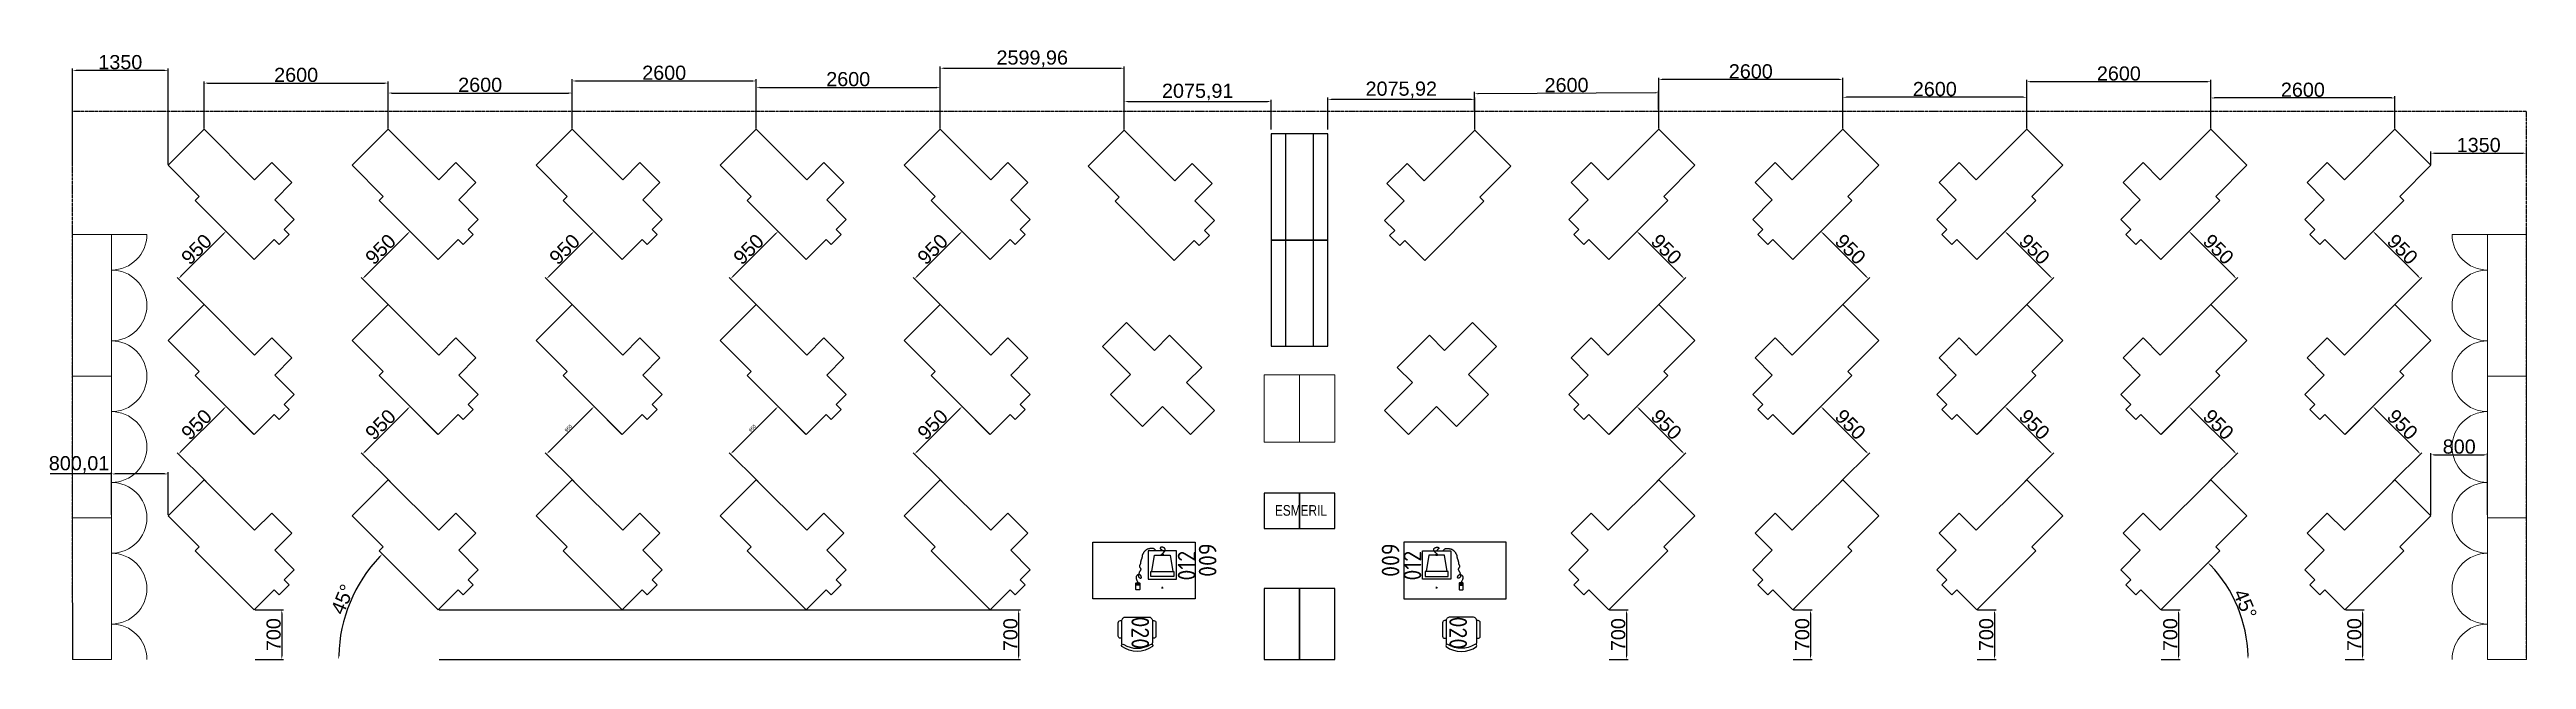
# Model space of a CAD drawing. Header units: millimetres. Extents: x 18768 to 1484868, y -11027 to 520152.
# Drawn here: x 1449765 to 1484760, y 249400 to 258014 of the extents above; entities that cross this region are included whole.
import ezdxf
from ezdxf.enums import TextEntityAlignment as Align

# ---------------------------------------------------------------- set-up
doc = ezdxf.new("R2010")
doc.units = ezdxf.units.MM
doc.linetypes.add('DIVIDE', pattern=[2.15, 1.5, -0.2, 0.05, -0.15, 0.05, -0.2])
for name, color, linetype in [('L025-CONTORNO', 7, 'Continuous'), ('L025-IMAGIN', 1, 'DIVIDE'), ('L025-TEXTO', 7, 'Continuous'), ('L035-ARRANJO-ADQUIRIR', 102, 'Continuous'), ('L035-TEXTO', 40, 'Continuous'), ('PAREDES', 7, 'Continuous')]:
    doc.layers.add(name, color=color, linetype=linetype)
doc.styles.add('ISO-CP--25', font='isocp.shx', dxfattribs={"height": 250})
doc.styles.get("Standard").update_dxf_attribs({"font": 'arial.ttf'})
doc.dimstyles.new('Anotativo', dxfattribs={"dimscale": 0, "dimtxt": 2.5, "dimasz": 2.5, "dimexe": 1.25, "dimexo": 0.625, "dimtad": 1, "dimtxsty": 'Standard', "dimcen": 2.5, "dimadec": 0, "dimazin": 0, "dimtfac": 1, "dimtmove": 0, "dimatfit": 3, "dimfxl": 1, "dimarcsym": 0})

# ---------------------------------------------------------------- blocks, each defined once
blk = doc.blocks.new('BL_SENAI_id9320210400')
at = {"layer": 'L035-ARRANJO-ADQUIRIR', "color": 0}
for points in [[(-717, 464), (-737, 464, 0.414214), (-767, 434), (-767, 244, 0.414214), (-737, 214), (-717, 214)], [(-690, 550, -0.290756), (-310, 550, 0.829608), (-284, 579, 0.333333), (-716, 579, 0.829608), (-690, 550)], [(-710, 550, 0.129448), (-717, 523), (-717, 219, 0.414214), (-663, 164), (-338, 164, 0.414214), (-284, 219), (-284, 525, 0.120944), (-290, 550)], [(-284, 214), (-264, 214, 0.414214), (-234, 244), (-234, 434, 0.414214), (-264, 464), (-284, 464)]]:
    blk.add_lwpolyline(points, format="xyb", dxfattribs=at)
at = {"layer": 'L025-TEXTO', "style": 'ISO-CP--25'}
blk.add_attdef('rmp_mt_codmaterial', (15, 15), '', height=40, dxfattribs=at)
at = {"layer": 'L025-TEXTO', "style": 'ISO-CP--25', "flags": 1}
for tag in ['rmp_mt_nomeunid', 'rmp_mt_potencia', 'rmp_mt_cod']:
    blk.add_attdef(tag, (15, 15), '', height=40, dxfattribs=at)
blk = doc.blocks.new('BL_SENAI_id9370710510')
at = {"layer": 'L035-ARRANJO-ADQUIRIR', "color": 0}
for p, q in [((185, 107), (161, 107)), ((173, 95), (173, 119)), ((491, 168), (491, 85)), ((491, 142), (549, 142)), ((491, 141), (549, 141)), ((495, 168), (495, 145)), ((511, 168), (495, 168)), ((495, 145), (511, 145)), ((542, 174), (498, 174)), ((498, 78), (542, 78)), ((511, 145), (511, 168)), ((529, 168), (512, 168)), ((512, 168), (512, 145)), ((512, 145), (529, 145)), ((529, 145), (529, 168)), ((530, 168), (530, 145)), ((546, 168), (530, 168)), ((530, 145), (546, 145)), ((546, 145), (546, 168)), ((549, 85), (549, 168))]:
    blk.add_line(p, q, dxfattribs=at)
for points in [[(-27, 229), (-27, 629), (373, 629), (373, 229)], [(162, 566), (184, 566), (184, 581), (162, 581)], [(335, 266), (335, 336), (10, 336), (10, 266)]]:
    blk.add_lwpolyline(points, close=True, dxfattribs=at)
for points in [[(323, 336), (283, 566), (63, 566), (23, 336)], [(173, 581), (172, 586), (170, 590), (168, 593), (165, 596), (162, 598), (160, 599), (158, 600), (156, 602), (154, 603), (153, 604), (152, 606), (152, 607), (152, 609), (151, 610), (151, 611), (150, 612), (149, 613), (148, 614), (146, 615), (145, 616), (143, 617), (141, 618), (139, 620), (138, 622), (136, 624), (135, 627), (134, 630), (133, 633), (133, 637), (133, 640), (133, 644), (133, 647), (134, 650), (134, 653), (135, 656), (137, 658), (138, 661), (140, 663), (142, 665), (144, 667), (146, 668), (148, 670), (151, 671), (153, 672), (156, 673), (158, 674), (160, 675), (162, 676), (164, 676), (166, 677), (168, 678), (170, 678), (172, 679), (174, 679), (175, 679), (177, 680), (179, 680), (180, 680), (182, 680), (183, 680), (185, 680), (187, 680), (189, 679), (190, 679), (192, 678), (194, 678), (195, 677), (197, 676), (199, 675), (200, 674), (201, 672), (203, 671), (204, 670), (205, 669), (205, 667), (206, 666), (206, 665), (206, 664), (206, 663), (206, 662), (205, 660), (205, 659), (204, 658), (203, 658), (201, 657), (200, 656), (199, 655), (197, 654), (196, 653), (194, 653), (193, 652), (191, 651), (190, 650), (189, 649), (187, 648), (186, 647), (185, 645), (184, 644), (183, 642), (182, 640), (181, 637), (179, 635), (176, 632), (173, 629)], [(268, 629), (272, 638), (277, 645), (282, 650), (288, 655), (294, 657), (300, 659), (307, 661), (313, 661), (320, 662), (326, 662), (332, 661), (338, 661), (343, 660), (349, 659), (355, 658), (360, 657), (366, 656), (371, 654), (377, 652), (382, 651), (387, 649), (392, 646), (397, 644), (402, 641), (406, 637), (411, 634), (415, 630), (419, 626), (422, 621), (426, 617), (430, 612), (433, 607), (437, 602), (440, 597), (443, 591), (447, 586), (449, 580), (452, 575), (454, 570), (456, 565), (457, 560), (458, 555), (459, 550), (460, 545), (460, 540), (461, 535), (461, 531), (462, 526), (464, 521), (466, 516), (467, 511), (470, 507), (472, 502), (474, 496), (475, 491), (477, 486), (478, 481), (479, 475), (480, 470), (481, 465), (481, 459), (482, 454), (483, 449), (484, 445), (486, 440), (487, 436), (489, 432), (491, 428), (492, 425), (494, 421), (495, 418), (496, 415), (496, 411), (496, 408), (496, 405), (495, 402), (494, 398), (493, 395), (492, 393), (490, 390), (488, 387), (486, 385), (484, 382), (482, 380), (481, 377), (480, 375), (479, 372), (479, 369), (479, 366), (479, 362), (481, 359), (482, 355), (484, 352), (486, 348), (488, 345), (490, 342), (492, 338), (493, 336), (495, 333), (497, 331), (498, 329), (499, 327), (500, 326), (501, 325), (501, 325), (501, 324), (501, 324), (501, 324), (501, 324), (500, 323), (500, 322), (501, 319), (501, 316), (502, 312), (503, 308), (504, 303), (505, 298), (506, 293), (507, 287), (508, 283), (509, 278), (510, 275), (511, 271), (511, 268), (511, 265), (510, 262), (509, 259), (507, 257), (505, 254), (502, 251), (498, 248), (495, 246), (491, 244), (487, 242), (483, 241), (480, 241), (477, 241), (475, 242), (473, 243), (471, 245), (470, 247), (469, 250), (469, 253), (469, 256), (469, 259), (470, 262), (471, 265), (472, 268), (473, 271), (475, 274), (477, 277), (479, 280), (482, 283), (485, 286), (488, 289), (491, 291), (495, 293), (498, 294), (503, 294), (507, 293), (512, 292), (517, 290), (522, 287), (527, 283), (531, 279), (536, 274), (539, 269), (542, 263), (543, 257), (544, 251), (544, 245), (543, 239), (542, 233), (540, 227), (538, 221), (536, 216), (533, 210), (530, 205), (528, 199), (525, 194), (523, 189), (521, 183), (520, 177), (520, 174)]]:
    blk.add_lwpolyline(points, dxfattribs=at)
for centre, start, end in [((498, 168), 90, 180), ((498, 85), 180, 270), ((542, 168), 0, 90), ((542, 85), 270, 0)]:
    blk.add_arc(centre, 6.72, start, end, dxfattribs=at)
at = {"layer": 'L025-TEXTO', "style": 'ISO-CP--25'}
blk.add_attdef('rmp_mt_codmaterial', (15, 15), '', height=40, dxfattribs=at)
at = {"layer": 'L025-TEXTO', "style": 'ISO-CP--25', "flags": 1}
for tag in ['rmp_mt_nomeunid', 'rmp_mt_potencia', 'rmp_mt_cod']:
    blk.add_attdef(tag, (15, 15), '', height=40, dxfattribs=at)
blk = doc.blocks.new('BL_SENAI_id9320220810')
at = {"layer": 'L025-CONTORNO', "color": 0}
blk.add_lwpolyline([(-688, 238), (112, 238), (112, 1688), (-688, 1688)], close=True, dxfattribs=at)
at = {"layer": 'L025-TEXTO', "style": 'ISO-CP--25'}
blk.add_attdef('rmp_mt_codmaterial', (15, 15), '', height=40, dxfattribs=at)
at = {"layer": 'L025-TEXTO', "style": 'ISO-CP--25', "flags": 1}
for tag in ['rmp_mt_nomeunid', 'rmp_mt_potencia', 'rmp_mt_cod']:
    blk.add_attdef(tag, (15, 15), '', height=40, dxfattribs=at)
blk = doc.blocks.new('*D365')
at = {"layer": 'DEFPOINTS', "color": 0, "linetype": 'ByBlock', "lineweight": 15, "transparency": 16777216}
for p in [(1482194, 250100), (1482187, 249400), (1482444, 249400)]:
    blk.add_point(p, dxfattribs=at)
at = {"layer": 'PAREDES', "color": 0, "linetype": 'ByBlock', "lineweight": -2, "transparency": 16777216}
for p, q in [((1482206, 250100), (1482469, 250100)), ((1482444, 250050), (1482444, 249450)), ((1482199, 249400), (1482469, 249400))]:
    blk.add_line(p, q, dxfattribs=at)
at = {"layer": 'PAREDES', "color": 0, "linetype": 'ByBlock', "lineweight": 15, "transparency": 16777216}
for points in [[(1482436, 250050), (1482452, 250050), (1482444, 250100)], [(1482436, 249450), (1482452, 249450), (1482444, 249400)]]:
    blk.add_solid(points, dxfattribs=at)
at = {"layer": 'PAREDES', "color": 0, "linetype": 'ByBlock', "lineweight": 15, "transparency": 16777216, "insert": (1482329, 249750), "char_height": 200, "attachment_point": 5, "rotation": 90}
blk.add_mtext('700', dxfattribs=at)
blk = doc.blocks.new('*D366')
at = {"layer": 'DEFPOINTS', "color": 0, "linetype": 'ByBlock', "lineweight": 15, "transparency": 16777216}
for p in [(1484210, 252290), (1483410, 251429), (1484210, 251429)]:
    blk.add_point(p, dxfattribs=at)
at = {"layer": 'PAREDES', "color": 0, "linetype": 'ByBlock', "lineweight": -2, "transparency": 16777216}
for p, q in [((1483410, 251442), (1483410, 252315)), ((1484210, 251442), (1484210, 252315)), ((1483460, 252290), (1484160, 252290))]:
    blk.add_line(p, q, dxfattribs=at)
at = {"layer": 'PAREDES', "color": 0, "linetype": 'ByBlock', "lineweight": 15, "transparency": 16777216}
for points in [[(1483460, 252298), (1483460, 252282), (1483410, 252290)], [(1484160, 252298), (1484160, 252282), (1484210, 252290)]]:
    blk.add_solid(points, dxfattribs=at)
at = {"layer": 'PAREDES', "color": 0, "linetype": 'ByBlock', "lineweight": 15, "transparency": 16777216, "insert": (1483810, 252405), "char_height": 200, "attachment_point": 5}
blk.add_mtext('800', dxfattribs=at)
blk = doc.blocks.new('*D367')
at = {"layer": 'DEFPOINTS', "color": 0, "linetype": 'ByBlock', "lineweight": 15, "transparency": 16777216}
for p in [(1482194, 252575), (1483263, 252301), (1482866, 251903)]:
    blk.add_point(p, dxfattribs=at)
at = {"layer": 'PAREDES', "color": 0, "linetype": 'ByBlock', "lineweight": -2, "transparency": 16777216}
for p, q in [((1482203, 252584), (1482609, 252990)), ((1482627, 252937), (1483228, 252336)), ((1482874, 251912), (1483281, 252319))]:
    blk.add_line(p, q, dxfattribs=at)
at = {"layer": 'PAREDES', "color": 0, "linetype": 'ByBlock', "lineweight": 15, "transparency": 16777216}
for points in [[(1482633, 252943), (1482621, 252931), (1482591, 252973)], [(1483234, 252342), (1483222, 252330), (1483263, 252301)]]:
    blk.add_solid(points, dxfattribs=at)
at = {"layer": 'PAREDES', "color": 0, "linetype": 'ByBlock', "lineweight": 15, "transparency": 16777216, "insert": (1483008, 252718), "char_height": 200, "attachment_point": 5, "rotation": 315}
blk.add_mtext('950', dxfattribs=at)
blk = doc.blocks.new('*D368')
at = {"layer": 'DEFPOINTS', "color": 0, "linetype": 'ByBlock', "lineweight": 15, "transparency": 16777216}
for p in [(1482194, 255050), (1483263, 254776), (1482866, 254378)]:
    blk.add_point(p, dxfattribs=at)
at = {"layer": 'PAREDES', "color": 0, "linetype": 'ByBlock', "lineweight": -2, "transparency": 16777216}
for p, q in [((1482203, 255059), (1482609, 255465)), ((1482627, 255412), (1483228, 254811)), ((1482874, 254387), (1483281, 254793))]:
    blk.add_line(p, q, dxfattribs=at)
at = {"layer": 'PAREDES', "color": 0, "linetype": 'ByBlock', "lineweight": 15, "transparency": 16777216}
for points in [[(1482633, 255418), (1482621, 255406), (1482591, 255447)], [(1483234, 254817), (1483222, 254805), (1483263, 254776)]]:
    blk.add_solid(points, dxfattribs=at)
at = {"layer": 'PAREDES', "color": 0, "linetype": 'ByBlock', "lineweight": 15, "transparency": 16777216, "insert": (1483008, 255193), "char_height": 200, "attachment_point": 5, "rotation": 315}
blk.add_mtext('950', dxfattribs=at)
blk = doc.blocks.new('*D369')
at = {"layer": 'DEFPOINTS', "color": 0, "linetype": 'ByBlock', "lineweight": 15, "transparency": 16777216}
for p in [(1484760, 256550), (1483410, 256379), (1484760, 256379)]:
    blk.add_point(p, dxfattribs=at)
at = {"layer": 'PAREDES', "color": 0, "linetype": 'ByBlock', "lineweight": -2, "transparency": 16777216}
for p, q in [((1483410, 256392), (1483410, 256575)), ((1483460, 256550), (1484710, 256550)), ((1484760, 256392), (1484760, 256575))]:
    blk.add_line(p, q, dxfattribs=at)
at = {"layer": 'PAREDES', "color": 0, "linetype": 'ByBlock', "lineweight": 15, "transparency": 16777216}
for points in [[(1483460, 256558), (1483460, 256542), (1483410, 256550)], [(1484710, 256558), (1484710, 256542), (1484760, 256550)]]:
    blk.add_solid(points, dxfattribs=at)
at = {"layer": 'PAREDES', "color": 0, "linetype": 'ByBlock', "lineweight": 15, "transparency": 16777216, "insert": (1484085, 256665), "char_height": 200, "attachment_point": 5}
blk.add_mtext('1350', dxfattribs=at)
blk = doc.blocks.new('*D370')
at = {"layer": 'DEFPOINTS', "color": 0, "linetype": 'ByBlock', "lineweight": 15, "transparency": 16777216}
for p in [(1480301, 257330), (1480301, 256888), (1482901, 256888)]:
    blk.add_point(p, dxfattribs=at)
at = {"layer": 'PAREDES', "color": 0, "linetype": 'ByBlock', "lineweight": -2, "transparency": 16777216}
for p, q in [((1480301, 256901), (1480301, 257355)), ((1482851, 257330), (1480351, 257330)), ((1482901, 256901), (1482901, 257355))]:
    blk.add_line(p, q, dxfattribs=at)
at = {"layer": 'PAREDES', "color": 0, "linetype": 'ByBlock', "lineweight": 15, "transparency": 16777216}
for points in [[(1480351, 257338), (1480351, 257322), (1480301, 257330)], [(1482851, 257338), (1482851, 257322), (1482901, 257330)]]:
    blk.add_solid(points, dxfattribs=at)
at = {"layer": 'PAREDES', "color": 0, "linetype": 'ByBlock', "lineweight": 15, "transparency": 16777216, "insert": (1481601, 257445), "char_height": 200, "attachment_point": 5}
blk.add_mtext('2600', dxfattribs=at)
blk = doc.blocks.new('*D371')
at = {"layer": 'DEFPOINTS', "color": 0, "linetype": 'ByBlock', "lineweight": 15, "transparency": 16777216}
for p in [(1476994, 250100), (1476987, 249400), (1477244, 249400)]:
    blk.add_point(p, dxfattribs=at)
at = {"layer": 'PAREDES', "color": 0, "linetype": 'ByBlock', "lineweight": -2, "transparency": 16777216}
for p, q in [((1477006, 250100), (1477269, 250100)), ((1477244, 250050), (1477244, 249450)), ((1476999, 249400), (1477269, 249400))]:
    blk.add_line(p, q, dxfattribs=at)
at = {"layer": 'PAREDES', "color": 0, "linetype": 'ByBlock', "lineweight": 15, "transparency": 16777216}
for points in [[(1477236, 250050), (1477252, 250050), (1477244, 250100)], [(1477236, 249450), (1477252, 249450), (1477244, 249400)]]:
    blk.add_solid(points, dxfattribs=at)
at = {"layer": 'PAREDES', "color": 0, "linetype": 'ByBlock', "lineweight": 15, "transparency": 16777216, "insert": (1477129, 249750), "char_height": 200, "attachment_point": 5, "rotation": 90}
blk.add_mtext('700', dxfattribs=at)
blk = doc.blocks.new('*D372')
at = {"layer": 'DEFPOINTS', "color": 0, "linetype": 'ByBlock', "lineweight": 15, "transparency": 16777216}
for p in [(1476994, 252575), (1478063, 252301), (1477666, 251903)]:
    blk.add_point(p, dxfattribs=at)
at = {"layer": 'PAREDES', "color": 0, "linetype": 'ByBlock', "lineweight": -2, "transparency": 16777216}
for p, q in [((1477003, 252584), (1477409, 252990)), ((1477427, 252937), (1478028, 252336)), ((1477674, 251912), (1478081, 252319))]:
    blk.add_line(p, q, dxfattribs=at)
at = {"layer": 'PAREDES', "color": 0, "linetype": 'ByBlock', "lineweight": 15, "transparency": 16777216}
for points in [[(1477433, 252943), (1477421, 252931), (1477391, 252973)], [(1478034, 252342), (1478022, 252330), (1478063, 252301)]]:
    blk.add_solid(points, dxfattribs=at)
at = {"layer": 'PAREDES', "color": 0, "linetype": 'ByBlock', "lineweight": 15, "transparency": 16777216, "insert": (1477808, 252718), "char_height": 200, "attachment_point": 5, "rotation": 315}
blk.add_mtext('950', dxfattribs=at)
blk = doc.blocks.new('*D373')
at = {"layer": 'DEFPOINTS', "color": 0, "linetype": 'ByBlock', "lineweight": 15, "transparency": 16777216}
for p in [(1476994, 255050), (1478063, 254776), (1477666, 254378)]:
    blk.add_point(p, dxfattribs=at)
at = {"layer": 'PAREDES', "color": 0, "linetype": 'ByBlock', "lineweight": -2, "transparency": 16777216}
for p, q in [((1477003, 255059), (1477409, 255465)), ((1477427, 255412), (1478028, 254811)), ((1477674, 254387), (1478081, 254793))]:
    blk.add_line(p, q, dxfattribs=at)
at = {"layer": 'PAREDES', "color": 0, "linetype": 'ByBlock', "lineweight": 15, "transparency": 16777216}
for points in [[(1477433, 255418), (1477421, 255406), (1477391, 255447)], [(1478034, 254817), (1478022, 254805), (1478063, 254776)]]:
    blk.add_solid(points, dxfattribs=at)
at = {"layer": 'PAREDES', "color": 0, "linetype": 'ByBlock', "lineweight": 15, "transparency": 16777216, "insert": (1477808, 255193), "char_height": 200, "attachment_point": 5, "rotation": 315}
blk.add_mtext('950', dxfattribs=at)
blk = doc.blocks.new('*D374')
at = {"layer": 'DEFPOINTS', "color": 0, "linetype": 'ByBlock', "lineweight": 15, "transparency": 16777216}
for p in [(1474394, 250100), (1474387, 249400), (1474644, 249400)]:
    blk.add_point(p, dxfattribs=at)
at = {"layer": 'PAREDES', "color": 0, "linetype": 'ByBlock', "lineweight": -2, "transparency": 16777216}
for p, q in [((1474406, 250100), (1474669, 250100)), ((1474644, 250050), (1474644, 249450)), ((1474399, 249400), (1474669, 249400))]:
    blk.add_line(p, q, dxfattribs=at)
at = {"layer": 'PAREDES', "color": 0, "linetype": 'ByBlock', "lineweight": 15, "transparency": 16777216}
for points in [[(1474636, 250050), (1474652, 250050), (1474644, 250100)], [(1474636, 249450), (1474652, 249450), (1474644, 249400)]]:
    blk.add_solid(points, dxfattribs=at)
at = {"layer": 'PAREDES', "color": 0, "linetype": 'ByBlock', "lineweight": 15, "transparency": 16777216, "insert": (1474529, 249750), "char_height": 200, "attachment_point": 5, "rotation": 90}
blk.add_mtext('700', dxfattribs=at)
blk = doc.blocks.new('*D375')
at = {"layer": 'DEFPOINTS', "color": 0, "linetype": 'ByBlock', "lineweight": 15, "transparency": 16777216}
for p in [(1474394, 252575), (1475463, 252301), (1475066, 251903)]:
    blk.add_point(p, dxfattribs=at)
at = {"layer": 'PAREDES', "color": 0, "linetype": 'ByBlock', "lineweight": -2, "transparency": 16777216}
for p, q in [((1474403, 252584), (1474809, 252990)), ((1474827, 252937), (1475428, 252336)), ((1475074, 251912), (1475481, 252319))]:
    blk.add_line(p, q, dxfattribs=at)
at = {"layer": 'PAREDES', "color": 0, "linetype": 'ByBlock', "lineweight": 15, "transparency": 16777216}
for points in [[(1474833, 252943), (1474821, 252931), (1474791, 252973)], [(1475434, 252342), (1475422, 252330), (1475463, 252301)]]:
    blk.add_solid(points, dxfattribs=at)
at = {"layer": 'PAREDES', "color": 0, "linetype": 'ByBlock', "lineweight": 15, "transparency": 16777216, "insert": (1475208, 252718), "char_height": 200, "attachment_point": 5, "rotation": 315}
blk.add_mtext('950', dxfattribs=at)
blk = doc.blocks.new('*D376')
at = {"layer": 'DEFPOINTS', "color": 0, "linetype": 'ByBlock', "lineweight": 15, "transparency": 16777216}
for p in [(1474394, 255050), (1475463, 254776), (1475066, 254378)]:
    blk.add_point(p, dxfattribs=at)
at = {"layer": 'PAREDES', "color": 0, "linetype": 'ByBlock', "lineweight": -2, "transparency": 16777216}
for p, q in [((1474403, 255059), (1474809, 255465)), ((1474827, 255412), (1475428, 254811)), ((1475074, 254387), (1475481, 254793))]:
    blk.add_line(p, q, dxfattribs=at)
at = {"layer": 'PAREDES', "color": 0, "linetype": 'ByBlock', "lineweight": 15, "transparency": 16777216}
for points in [[(1474833, 255418), (1474821, 255406), (1474791, 255447)], [(1475434, 254817), (1475422, 254805), (1475463, 254776)]]:
    blk.add_solid(points, dxfattribs=at)
at = {"layer": 'PAREDES', "color": 0, "linetype": 'ByBlock', "lineweight": 15, "transparency": 16777216, "insert": (1475208, 255193), "char_height": 200, "attachment_point": 5, "rotation": 315}
blk.add_mtext('950', dxfattribs=at)
blk = doc.blocks.new('*D377')
at = {"layer": 'DEFPOINTS', "color": 0, "linetype": 'ByBlock', "lineweight": 15, "transparency": 16777216}
for p in [(1471794, 250100), (1471787, 249400), (1472044, 249400)]:
    blk.add_point(p, dxfattribs=at)
at = {"layer": 'PAREDES', "color": 0, "linetype": 'ByBlock', "lineweight": -2, "transparency": 16777216}
for p, q in [((1471806, 250100), (1472069, 250100)), ((1472044, 250050), (1472044, 249450)), ((1471799, 249400), (1472069, 249400))]:
    blk.add_line(p, q, dxfattribs=at)
at = {"layer": 'PAREDES', "color": 0, "linetype": 'ByBlock', "lineweight": 15, "transparency": 16777216}
for points in [[(1472036, 250050), (1472052, 250050), (1472044, 250100)], [(1472036, 249450), (1472052, 249450), (1472044, 249400)]]:
    blk.add_solid(points, dxfattribs=at)
at = {"layer": 'PAREDES', "color": 0, "linetype": 'ByBlock', "lineweight": 15, "transparency": 16777216, "insert": (1471929, 249750), "char_height": 200, "attachment_point": 5, "rotation": 90}
blk.add_mtext('700', dxfattribs=at)
blk = doc.blocks.new('*D378')
at = {"layer": 'DEFPOINTS', "color": 0, "linetype": 'ByBlock', "lineweight": 15, "transparency": 16777216}
for p in [(1471794, 252575), (1472863, 252301), (1472466, 251903)]:
    blk.add_point(p, dxfattribs=at)
at = {"layer": 'PAREDES', "color": 0, "linetype": 'ByBlock', "lineweight": -2, "transparency": 16777216}
for p, q in [((1471803, 252584), (1472209, 252990)), ((1472227, 252937), (1472828, 252336)), ((1472474, 251912), (1472881, 252319))]:
    blk.add_line(p, q, dxfattribs=at)
at = {"layer": 'PAREDES', "color": 0, "linetype": 'ByBlock', "lineweight": 15, "transparency": 16777216}
for points in [[(1472233, 252943), (1472221, 252931), (1472191, 252973)], [(1472834, 252342), (1472822, 252330), (1472863, 252301)]]:
    blk.add_solid(points, dxfattribs=at)
at = {"layer": 'PAREDES', "color": 0, "linetype": 'ByBlock', "lineweight": 15, "transparency": 16777216, "insert": (1472608, 252718), "char_height": 200, "attachment_point": 5, "rotation": 315}
blk.add_mtext('950', dxfattribs=at)
blk = doc.blocks.new('*D379')
at = {"layer": 'DEFPOINTS', "color": 0, "linetype": 'ByBlock', "lineweight": 15, "transparency": 16777216}
for p in [(1471794, 255050), (1472863, 254776), (1472466, 254378)]:
    blk.add_point(p, dxfattribs=at)
at = {"layer": 'PAREDES', "color": 0, "linetype": 'ByBlock', "lineweight": -2, "transparency": 16777216}
for p, q in [((1471803, 255059), (1472209, 255465)), ((1472227, 255412), (1472828, 254811)), ((1472474, 254387), (1472881, 254793))]:
    blk.add_line(p, q, dxfattribs=at)
at = {"layer": 'PAREDES', "color": 0, "linetype": 'ByBlock', "lineweight": 15, "transparency": 16777216}
for points in [[(1472233, 255418), (1472221, 255406), (1472191, 255447)], [(1472834, 254817), (1472822, 254805), (1472863, 254776)]]:
    blk.add_solid(points, dxfattribs=at)
at = {"layer": 'PAREDES', "color": 0, "linetype": 'ByBlock', "lineweight": 15, "transparency": 16777216, "insert": (1472608, 255193), "char_height": 200, "attachment_point": 5, "rotation": 315}
blk.add_mtext('950', dxfattribs=at)
blk = doc.blocks.new('*D380')
at = {"layer": 'DEFPOINTS', "color": 0, "linetype": 'ByBlock', "lineweight": 15, "transparency": 16777216}
for p in [(1479594, 250100), (1479587, 249400), (1479844, 249400)]:
    blk.add_point(p, dxfattribs=at)
at = {"layer": 'PAREDES', "color": 0, "linetype": 'ByBlock', "lineweight": -2, "transparency": 16777216}
for p, q in [((1479606, 250100), (1479869, 250100)), ((1479844, 250050), (1479844, 249450)), ((1479599, 249400), (1479869, 249400))]:
    blk.add_line(p, q, dxfattribs=at)
at = {"layer": 'PAREDES', "color": 0, "linetype": 'ByBlock', "lineweight": 15, "transparency": 16777216}
for points in [[(1479836, 250050), (1479852, 250050), (1479844, 250100)], [(1479836, 249450), (1479852, 249450), (1479844, 249400)]]:
    blk.add_solid(points, dxfattribs=at)
at = {"layer": 'PAREDES', "color": 0, "linetype": 'ByBlock', "lineweight": 15, "transparency": 16777216, "insert": (1479729, 249750), "char_height": 200, "attachment_point": 5, "rotation": 90}
blk.add_mtext('700', dxfattribs=at)
blk = doc.blocks.new('*D381')
at = {"layer": 'DEFPOINTS', "color": 0, "linetype": 'ByBlock', "lineweight": 15, "transparency": 16777216}
for p in [(1479594, 252575), (1480663, 252301), (1480266, 251903)]:
    blk.add_point(p, dxfattribs=at)
at = {"layer": 'PAREDES', "color": 0, "linetype": 'ByBlock', "lineweight": -2, "transparency": 16777216}
for p, q in [((1479603, 252584), (1480009, 252990)), ((1480027, 252937), (1480628, 252336)), ((1480274, 251912), (1480681, 252319))]:
    blk.add_line(p, q, dxfattribs=at)
at = {"layer": 'PAREDES', "color": 0, "linetype": 'ByBlock', "lineweight": 15, "transparency": 16777216}
for points in [[(1480033, 252943), (1480021, 252931), (1479991, 252973)], [(1480634, 252342), (1480622, 252330), (1480663, 252301)]]:
    blk.add_solid(points, dxfattribs=at)
at = {"layer": 'PAREDES', "color": 0, "linetype": 'ByBlock', "lineweight": 15, "transparency": 16777216, "insert": (1480408, 252718), "char_height": 200, "attachment_point": 5, "rotation": 315}
blk.add_mtext('950', dxfattribs=at)
blk = doc.blocks.new('*D382')
at = {"layer": 'DEFPOINTS', "color": 0, "linetype": 'ByBlock', "lineweight": 15, "transparency": 16777216}
for p in [(1479594, 255050), (1480663, 254776), (1480266, 254378)]:
    blk.add_point(p, dxfattribs=at)
at = {"layer": 'PAREDES', "color": 0, "linetype": 'ByBlock', "lineweight": -2, "transparency": 16777216}
for p, q in [((1479603, 255059), (1480009, 255465)), ((1480027, 255412), (1480628, 254811)), ((1480274, 254387), (1480681, 254793))]:
    blk.add_line(p, q, dxfattribs=at)
at = {"layer": 'PAREDES', "color": 0, "linetype": 'ByBlock', "lineweight": 15, "transparency": 16777216}
for points in [[(1480033, 255418), (1480021, 255406), (1479991, 255447)], [(1480634, 254817), (1480622, 254805), (1480663, 254776)]]:
    blk.add_solid(points, dxfattribs=at)
at = {"layer": 'PAREDES', "color": 0, "linetype": 'ByBlock', "lineweight": 15, "transparency": 16777216, "insert": (1480408, 255193), "char_height": 200, "attachment_point": 5, "rotation": 315}
blk.add_mtext('950', dxfattribs=at)
blk = doc.blocks.new('*D383')
at = {"layer": 'DEFPOINTS', "color": 0, "linetype": 'ByBlock', "lineweight": 15, "transparency": 16777216}
for p in [(1472501, 257590), (1472501, 256888), (1475101, 256888)]:
    blk.add_point(p, dxfattribs=at)
at = {"layer": 'PAREDES', "color": 0, "linetype": 'ByBlock', "lineweight": -2, "transparency": 16777216}
for p, q in [((1472501, 256901), (1472501, 257615)), ((1475051, 257590), (1472551, 257590)), ((1475101, 256901), (1475101, 257615))]:
    blk.add_line(p, q, dxfattribs=at)
at = {"layer": 'PAREDES', "color": 0, "linetype": 'ByBlock', "lineweight": 15, "transparency": 16777216}
for points in [[(1472551, 257598), (1472551, 257582), (1472501, 257590)], [(1475051, 257598), (1475051, 257582), (1475101, 257590)]]:
    blk.add_solid(points, dxfattribs=at)
at = {"layer": 'PAREDES', "color": 0, "linetype": 'ByBlock', "lineweight": 15, "transparency": 16777216, "insert": (1473801, 257705), "char_height": 200, "attachment_point": 5}
blk.add_mtext('2600', dxfattribs=at)
blk = doc.blocks.new('*D384')
at = {"layer": 'DEFPOINTS', "color": 0, "linetype": 'ByBlock', "lineweight": 15, "transparency": 16777216}
for p in [(1477701, 257560), (1477701, 256888), (1480301, 256888)]:
    blk.add_point(p, dxfattribs=at)
at = {"layer": 'PAREDES', "color": 0, "linetype": 'ByBlock', "lineweight": -2, "transparency": 16777216}
for p, q in [((1477701, 256901), (1477701, 257585)), ((1480301, 256901), (1480301, 257585)), ((1480251, 257560), (1477751, 257560))]:
    blk.add_line(p, q, dxfattribs=at)
at = {"layer": 'PAREDES', "color": 0, "linetype": 'ByBlock', "lineweight": 15, "transparency": 16777216}
for points in [[(1477751, 257568), (1477751, 257552), (1477701, 257560)], [(1480251, 257568), (1480251, 257552), (1480301, 257560)]]:
    blk.add_solid(points, dxfattribs=at)
at = {"layer": 'PAREDES', "color": 0, "linetype": 'ByBlock', "lineweight": 15, "transparency": 16777216, "insert": (1479001, 257675), "char_height": 200, "attachment_point": 5}
blk.add_mtext('2600', dxfattribs=at)
blk = doc.blocks.new('*D385')
at = {"layer": 'DEFPOINTS', "color": 0, "linetype": 'ByBlock', "lineweight": 15, "transparency": 16777216}
for p in [(1475101, 257340), (1475101, 256888), (1477701, 256888)]:
    blk.add_point(p, dxfattribs=at)
at = {"layer": 'PAREDES', "color": 0, "linetype": 'ByBlock', "lineweight": -2, "transparency": 16777216}
for p, q in [((1475101, 256901), (1475101, 257365)), ((1477651, 257340), (1475151, 257340)), ((1477701, 256901), (1477701, 257365))]:
    blk.add_line(p, q, dxfattribs=at)
at = {"layer": 'PAREDES', "color": 0, "linetype": 'ByBlock', "lineweight": 15, "transparency": 16777216}
for points in [[(1475151, 257348), (1475151, 257332), (1475101, 257340)], [(1477651, 257348), (1477651, 257332), (1477701, 257340)]]:
    blk.add_solid(points, dxfattribs=at)
at = {"layer": 'PAREDES', "color": 0, "linetype": 'ByBlock', "lineweight": 15, "transparency": 16777216, "insert": (1476401, 257455), "char_height": 200, "attachment_point": 5}
blk.add_mtext('2600', dxfattribs=at)
blk = doc.blocks.new('*D386')
at = {"layer": 'DEFPOINTS', "color": 0, "linetype": 'ByBlock', "lineweight": 15, "transparency": 16777216}
for p in [(1469898, 257390), (1469901, 256875), (1472501, 256888)]:
    blk.add_point(p, dxfattribs=at)
at = {"layer": 'PAREDES', "color": 0, "linetype": 'ByBlock', "lineweight": -2, "transparency": 16777216}
for p, q in [((1469901, 256887), (1469898, 257415)), ((1472448, 257403), (1469948, 257390)), ((1472501, 256901), (1472498, 257429))]:
    blk.add_line(p, q, dxfattribs=at)
at = {"layer": 'PAREDES', "color": 0, "linetype": 'ByBlock', "lineweight": 15, "transparency": 16777216}
for points in [[(1469948, 257399), (1469948, 257382), (1469898, 257390)], [(1472448, 257412), (1472448, 257395), (1472498, 257404)]]:
    blk.add_solid(points, dxfattribs=at)
at = {"layer": 'PAREDES', "color": 0, "linetype": 'ByBlock', "lineweight": 15, "transparency": 16777216, "insert": (1471198, 257511), "char_height": 200, "attachment_point": 5, "rotation": 0.3001}
blk.add_mtext('2600', dxfattribs=at)
blk = doc.blocks.new('*D387')
at = {"layer": 'DEFPOINTS', "color": 0, "linetype": 'ByBlock', "lineweight": 15, "transparency": 16777216}
for p in [(1480428, 250934), (1479594, 250100), (1480761, 249900), (1450090, 249400), (1484740, 249400)]:
    blk.add_point(p, dxfattribs=at)
at = {"layer": 'PAREDES', "color": 0, "linetype": 'ByBlock', "lineweight": -2, "transparency": 16777216}
blk.add_arc((1478894, 249400), 1933, 1.4823, 43.5177, dxfattribs=at)
at = {"layer": 'PAREDES', "color": 0, "linetype": 'ByBlock', "lineweight": 15, "transparency": 16777216}
for points in [[(1480289, 250725), (1480301, 250737), (1480260, 250767)], [(1480834, 249450), (1480817, 249450), (1480826, 249400)]]:
    blk.add_solid(points, dxfattribs=at)
at = {"layer": 'PAREDES', "color": 0, "linetype": 'ByBlock', "lineweight": 15, "transparency": 16777216, "insert": (1480785, 250183), "char_height": 200, "attachment_point": 5, "rotation": 292.5}
blk.add_mtext('45°', dxfattribs=at)
blk = doc.blocks.new('*D388')
at = {"layer": 'DEFPOINTS', "color": 0, "linetype": 'ByBlock', "lineweight": 15, "transparency": 16777216}
for p in [(1452656, 252575), (1451587, 252301), (1451984, 251903)]:
    blk.add_point(p, dxfattribs=at)
at = {"layer": 'PAREDES', "color": 0, "linetype": 'ByBlock', "lineweight": -2, "transparency": 16777216}
for p, q in [((1452223, 252937), (1451622, 252336)), ((1452647, 252584), (1452241, 252990)), ((1451976, 251912), (1451569, 252319))]:
    blk.add_line(p, q, dxfattribs=at)
at = {"layer": 'PAREDES', "color": 0, "linetype": 'ByBlock', "lineweight": 15, "transparency": 16777216}
for points in [[(1452217, 252943), (1452229, 252931), (1452259, 252973)], [(1451616, 252342), (1451628, 252330), (1451587, 252301)]]:
    blk.add_solid(points, dxfattribs=at)
at = {"layer": 'PAREDES', "color": 0, "linetype": 'ByBlock', "lineweight": 15, "transparency": 16777216, "insert": (1451842, 252718), "char_height": 200, "attachment_point": 5, "rotation": 45}
blk.add_mtext('950', dxfattribs=at)
blk = doc.blocks.new('*D389')
at = {"layer": 'DEFPOINTS', "color": 0, "linetype": 'ByBlock', "lineweight": 15, "transparency": 16777216}
for p in [(1451587, 254776), (1452656, 255050), (1451984, 254378)]:
    blk.add_point(p, dxfattribs=at)
at = {"layer": 'PAREDES', "color": 0, "linetype": 'ByBlock', "lineweight": -2, "transparency": 16777216}
for p, q in [((1452647, 255059), (1452241, 255465)), ((1452223, 255412), (1451622, 254811)), ((1451976, 254387), (1451569, 254793))]:
    blk.add_line(p, q, dxfattribs=at)
at = {"layer": 'PAREDES', "color": 0, "linetype": 'ByBlock', "lineweight": 15, "transparency": 16777216}
for points in [[(1452217, 255418), (1452229, 255406), (1452259, 255447)], [(1451616, 254817), (1451628, 254805), (1451587, 254776)]]:
    blk.add_solid(points, dxfattribs=at)
at = {"layer": 'PAREDES', "color": 0, "linetype": 'ByBlock', "lineweight": 15, "transparency": 16777216, "insert": (1451842, 255193), "char_height": 200, "attachment_point": 5, "rotation": 45}
blk.add_mtext('950', dxfattribs=at)
blk = doc.blocks.new('*D390')
at = {"layer": 'DEFPOINTS', "color": 0, "linetype": 'ByBlock', "lineweight": 15, "transparency": 16777216}
for p in [(1457856, 252575), (1456787, 252301), (1457184, 251903)]:
    blk.add_point(p, dxfattribs=at)
at = {"layer": 'PAREDES', "color": 0, "linetype": 'ByBlock', "lineweight": -2, "transparency": 16777216}
for p, q in [((1457423, 252937), (1456822, 252336)), ((1457847, 252584), (1457441, 252990)), ((1457176, 251912), (1456769, 252319))]:
    blk.add_line(p, q, dxfattribs=at)
at = {"layer": 'PAREDES', "color": 0, "linetype": 'ByBlock', "lineweight": 15, "transparency": 16777216}
for points in [[(1457417, 252943), (1457429, 252931), (1457459, 252973)], [(1456816, 252342), (1456828, 252330), (1456787, 252301)]]:
    blk.add_solid(points, dxfattribs=at)
at = {"layer": 'PAREDES', "color": 0, "linetype": 'ByBlock', "lineweight": 15, "transparency": 16777216, "insert": (1457096, 252664), "char_height": 50, "attachment_point": 5, "rotation": 45}
blk.add_mtext('950', dxfattribs=at)
blk = doc.blocks.new('*D391')
at = {"layer": 'DEFPOINTS', "color": 0, "linetype": 'ByBlock', "lineweight": 15, "transparency": 16777216}
for p in [(1456787, 254776), (1457856, 255050), (1457184, 254378)]:
    blk.add_point(p, dxfattribs=at)
at = {"layer": 'PAREDES', "color": 0, "linetype": 'ByBlock', "lineweight": -2, "transparency": 16777216}
for p, q in [((1457847, 255059), (1457441, 255465)), ((1457423, 255412), (1456822, 254811)), ((1457176, 254387), (1456769, 254793))]:
    blk.add_line(p, q, dxfattribs=at)
at = {"layer": 'PAREDES', "color": 0, "linetype": 'ByBlock', "lineweight": 15, "transparency": 16777216}
for points in [[(1457417, 255418), (1457429, 255406), (1457459, 255447)], [(1456816, 254817), (1456828, 254805), (1456787, 254776)]]:
    blk.add_solid(points, dxfattribs=at)
at = {"layer": 'PAREDES', "color": 0, "linetype": 'ByBlock', "lineweight": 15, "transparency": 16777216, "insert": (1457042, 255193), "char_height": 200, "attachment_point": 5, "rotation": 45}
blk.add_mtext('950', dxfattribs=at)
blk = doc.blocks.new('*D392')
at = {"layer": 'DEFPOINTS', "color": 0, "linetype": 'ByBlock', "lineweight": 15, "transparency": 16777216}
for p in [(1460456, 252575), (1459387, 252301), (1459784, 251903)]:
    blk.add_point(p, dxfattribs=at)
at = {"layer": 'PAREDES', "color": 0, "linetype": 'ByBlock', "lineweight": -2, "transparency": 16777216}
for p, q in [((1460023, 252937), (1459422, 252336)), ((1460447, 252584), (1460041, 252990)), ((1459776, 251912), (1459369, 252319))]:
    blk.add_line(p, q, dxfattribs=at)
at = {"layer": 'PAREDES', "color": 0, "linetype": 'ByBlock', "lineweight": 15, "transparency": 16777216}
for points in [[(1460017, 252943), (1460029, 252931), (1460059, 252973)], [(1459416, 252342), (1459428, 252330), (1459387, 252301)]]:
    blk.add_solid(points, dxfattribs=at)
at = {"layer": 'PAREDES', "color": 0, "linetype": 'ByBlock', "lineweight": 15, "transparency": 16777216, "insert": (1459696, 252664), "char_height": 50, "attachment_point": 5, "rotation": 45}
blk.add_mtext('950', dxfattribs=at)
blk = doc.blocks.new('*D393')
at = {"layer": 'DEFPOINTS', "color": 0, "linetype": 'ByBlock', "lineweight": 15, "transparency": 16777216}
for p in [(1459387, 254776), (1460456, 255050), (1459784, 254378)]:
    blk.add_point(p, dxfattribs=at)
at = {"layer": 'PAREDES', "color": 0, "linetype": 'ByBlock', "lineweight": -2, "transparency": 16777216}
for p, q in [((1460447, 255059), (1460041, 255465)), ((1460023, 255412), (1459422, 254811)), ((1459776, 254387), (1459369, 254793))]:
    blk.add_line(p, q, dxfattribs=at)
at = {"layer": 'PAREDES', "color": 0, "linetype": 'ByBlock', "lineweight": 15, "transparency": 16777216}
for points in [[(1460017, 255418), (1460029, 255406), (1460059, 255447)], [(1459416, 254817), (1459428, 254805), (1459387, 254776)]]:
    blk.add_solid(points, dxfattribs=at)
at = {"layer": 'PAREDES', "color": 0, "linetype": 'ByBlock', "lineweight": 15, "transparency": 16777216, "insert": (1459642, 255193), "char_height": 200, "attachment_point": 5, "rotation": 45}
blk.add_mtext('950', dxfattribs=at)
blk = doc.blocks.new('*D394')
at = {"layer": 'DEFPOINTS', "color": 0, "linetype": 'ByBlock', "lineweight": 15, "transparency": 16777216}
for p in [(1463056, 252575), (1461987, 252301), (1462384, 251903)]:
    blk.add_point(p, dxfattribs=at)
at = {"layer": 'PAREDES', "color": 0, "linetype": 'ByBlock', "lineweight": -2, "transparency": 16777216}
for p, q in [((1462623, 252937), (1462022, 252336)), ((1463047, 252584), (1462641, 252990)), ((1462376, 251912), (1461969, 252319))]:
    blk.add_line(p, q, dxfattribs=at)
at = {"layer": 'PAREDES', "color": 0, "linetype": 'ByBlock', "lineweight": 15, "transparency": 16777216}
for points in [[(1462617, 252943), (1462629, 252931), (1462659, 252973)], [(1462016, 252342), (1462028, 252330), (1461987, 252301)]]:
    blk.add_solid(points, dxfattribs=at)
at = {"layer": 'PAREDES', "color": 0, "linetype": 'ByBlock', "lineweight": 15, "transparency": 16777216, "insert": (1462242, 252718), "char_height": 200, "attachment_point": 5, "rotation": 45}
blk.add_mtext('950', dxfattribs=at)
blk = doc.blocks.new('*D395')
at = {"layer": 'DEFPOINTS', "color": 0, "linetype": 'ByBlock', "lineweight": 15, "transparency": 16777216}
for p in [(1461987, 254776), (1463056, 255050), (1462384, 254378)]:
    blk.add_point(p, dxfattribs=at)
at = {"layer": 'PAREDES', "color": 0, "linetype": 'ByBlock', "lineweight": -2, "transparency": 16777216}
for p, q in [((1463047, 255059), (1462641, 255465)), ((1462623, 255412), (1462022, 254811)), ((1462376, 254387), (1461969, 254793))]:
    blk.add_line(p, q, dxfattribs=at)
at = {"layer": 'PAREDES', "color": 0, "linetype": 'ByBlock', "lineweight": 15, "transparency": 16777216}
for points in [[(1462617, 255418), (1462629, 255406), (1462659, 255447)], [(1462016, 254817), (1462028, 254805), (1461987, 254776)]]:
    blk.add_solid(points, dxfattribs=at)
at = {"layer": 'PAREDES', "color": 0, "linetype": 'ByBlock', "lineweight": 15, "transparency": 16777216, "insert": (1462242, 255193), "char_height": 200, "attachment_point": 5, "rotation": 45}
blk.add_mtext('950', dxfattribs=at)
blk = doc.blocks.new('*D396')
at = {"layer": 'DEFPOINTS', "color": 0, "linetype": 'ByBlock', "lineweight": 15, "transparency": 16777216}
for p in [(1455256, 252575), (1454187, 252301), (1454584, 251903)]:
    blk.add_point(p, dxfattribs=at)
at = {"layer": 'PAREDES', "color": 0, "linetype": 'ByBlock', "lineweight": -2, "transparency": 16777216}
for p, q in [((1454823, 252937), (1454222, 252336)), ((1455247, 252584), (1454841, 252990)), ((1454576, 251912), (1454169, 252319))]:
    blk.add_line(p, q, dxfattribs=at)
at = {"layer": 'PAREDES', "color": 0, "linetype": 'ByBlock', "lineweight": 15, "transparency": 16777216}
for points in [[(1454817, 252943), (1454829, 252931), (1454859, 252973)], [(1454216, 252342), (1454228, 252330), (1454187, 252301)]]:
    blk.add_solid(points, dxfattribs=at)
at = {"layer": 'PAREDES', "color": 0, "linetype": 'ByBlock', "lineweight": 15, "transparency": 16777216, "insert": (1454442, 252718), "char_height": 200, "attachment_point": 5, "rotation": 45}
blk.add_mtext('950', dxfattribs=at)
blk = doc.blocks.new('*D397')
at = {"layer": 'DEFPOINTS', "color": 0, "linetype": 'ByBlock', "lineweight": 15, "transparency": 16777216}
for p in [(1454187, 254776), (1455256, 255050), (1454584, 254378)]:
    blk.add_point(p, dxfattribs=at)
at = {"layer": 'PAREDES', "color": 0, "linetype": 'ByBlock', "lineweight": -2, "transparency": 16777216}
for p, q in [((1455247, 255059), (1454841, 255465)), ((1454823, 255412), (1454222, 254811)), ((1454576, 254387), (1454169, 254793))]:
    blk.add_line(p, q, dxfattribs=at)
at = {"layer": 'PAREDES', "color": 0, "linetype": 'ByBlock', "lineweight": 15, "transparency": 16777216}
for points in [[(1454817, 255418), (1454829, 255406), (1454859, 255447)], [(1454216, 254817), (1454228, 254805), (1454187, 254776)]]:
    blk.add_solid(points, dxfattribs=at)
at = {"layer": 'PAREDES', "color": 0, "linetype": 'ByBlock', "lineweight": 15, "transparency": 16777216, "insert": (1454442, 255193), "char_height": 200, "attachment_point": 5, "rotation": 45}
blk.add_mtext('950', dxfattribs=at)
blk = doc.blocks.new('*D398')
at = {"layer": 'DEFPOINTS', "color": 0, "linetype": 'ByBlock', "lineweight": 15, "transparency": 16777216}
for p in [(1452656, 250100), (1452656, 249400), (1453047, 249400)]:
    blk.add_point(p, dxfattribs=at)
at = {"layer": 'PAREDES', "color": 0, "linetype": 'ByBlock', "lineweight": -2, "transparency": 16777216}
for p, q in [((1452669, 250100), (1453072, 250100)), ((1453047, 250050), (1453047, 249450)), ((1452669, 249400), (1453072, 249400))]:
    blk.add_line(p, q, dxfattribs=at)
at = {"layer": 'PAREDES', "color": 0, "linetype": 'ByBlock', "lineweight": 15, "transparency": 16777216}
for points in [[(1453038, 250050), (1453055, 250050), (1453047, 250100)], [(1453038, 249450), (1453055, 249450), (1453047, 249400)]]:
    blk.add_solid(points, dxfattribs=at)
at = {"layer": 'PAREDES', "color": 0, "linetype": 'ByBlock', "lineweight": 15, "transparency": 16777216, "insert": (1452932, 249750), "char_height": 200, "attachment_point": 5, "rotation": 90}
blk.add_mtext('700', dxfattribs=at)
blk = doc.blocks.new('*D399')
at = {"layer": 'DEFPOINTS', "color": 0, "linetype": 'ByBlock', "lineweight": 15, "transparency": 16777216}
for p in [(1450640, 252020), (1450640, 251429), (1451440, 251429)]:
    blk.add_point(p, dxfattribs=at)
at = {"layer": 'PAREDES', "color": 0, "linetype": 'ByBlock', "lineweight": -2, "transparency": 16777216}
for p, q in [((1450640, 252020), (1449773, 252020)), ((1450640, 251442), (1450640, 252045)), ((1451390, 252020), (1450690, 252020)), ((1451440, 251442), (1451440, 252045))]:
    blk.add_line(p, q, dxfattribs=at)
at = {"layer": 'PAREDES', "color": 0, "linetype": 'ByBlock', "lineweight": 15, "transparency": 16777216}
for points in [[(1450690, 252028), (1450690, 252012), (1450640, 252020)], [(1451390, 252028), (1451390, 252012), (1451440, 252020)]]:
    blk.add_solid(points, dxfattribs=at)
at = {"layer": 'PAREDES', "color": 0, "linetype": 'ByBlock', "lineweight": 15, "transparency": 16777216, "insert": (1450182, 252153), "char_height": 200, "attachment_point": 5}
blk.add_mtext('800,01', dxfattribs=at)
blk = doc.blocks.new('*D400')
at = {"layer": 'DEFPOINTS', "color": 0, "linetype": 'ByBlock', "lineweight": 15, "transparency": 16777216}
for p in [(1467825, 257310), (1467825, 256875), (1469901, 256875)]:
    blk.add_point(p, dxfattribs=at)
at = {"layer": 'PAREDES', "color": 0, "linetype": 'ByBlock', "lineweight": -2, "transparency": 16777216}
for p, q in [((1467825, 256887), (1467825, 257335)), ((1469851, 257310), (1467875, 257310)), ((1469901, 256887), (1469901, 257335))]:
    blk.add_line(p, q, dxfattribs=at)
at = {"layer": 'PAREDES', "color": 0, "linetype": 'ByBlock', "lineweight": 15, "transparency": 16777216}
for points in [[(1467875, 257318), (1467875, 257302), (1467825, 257310)], [(1469851, 257318), (1469851, 257302), (1469901, 257310)]]:
    blk.add_solid(points, dxfattribs=at)
at = {"layer": 'PAREDES', "color": 0, "linetype": 'ByBlock', "lineweight": 15, "transparency": 16777216, "insert": (1468863, 257443), "char_height": 200, "attachment_point": 5}
blk.add_mtext('2075,92', dxfattribs=at)
blk = doc.blocks.new('*D401')
at = {"layer": 'DEFPOINTS', "color": 0, "linetype": 'ByBlock', "lineweight": 15, "transparency": 16777216}
for p in [(1467025, 257280), (1464949, 256875), (1467025, 256875)]:
    blk.add_point(p, dxfattribs=at)
at = {"layer": 'PAREDES', "color": 0, "linetype": 'ByBlock', "lineweight": -2, "transparency": 16777216}
for p, q in [((1464949, 256887), (1464949, 257305)), ((1464999, 257280), (1466975, 257280)), ((1467025, 256887), (1467025, 257305))]:
    blk.add_line(p, q, dxfattribs=at)
at = {"layer": 'PAREDES', "color": 0, "linetype": 'ByBlock', "lineweight": 15, "transparency": 16777216}
for points in [[(1464999, 257288), (1464999, 257272), (1464949, 257280)], [(1466975, 257288), (1466975, 257272), (1467025, 257280)]]:
    blk.add_solid(points, dxfattribs=at)
at = {"layer": 'PAREDES', "color": 0, "linetype": 'ByBlock', "lineweight": 15, "transparency": 16777216, "insert": (1465987, 257413), "char_height": 200, "attachment_point": 5}
blk.add_mtext('2075,91', dxfattribs=at)
blk = doc.blocks.new('*D402')
at = {"layer": 'DEFPOINTS', "color": 0, "linetype": 'ByBlock', "lineweight": 15, "transparency": 16777216}
for p in [(1455256, 250100), (1455256, 249400), (1463457, 249400)]:
    blk.add_point(p, dxfattribs=at)
at = {"layer": 'PAREDES', "color": 0, "linetype": 'ByBlock', "lineweight": -2, "transparency": 16777216}
for p, q in [((1455269, 250100), (1463482, 250100)), ((1463457, 250050), (1463457, 249450)), ((1455269, 249400), (1463482, 249400))]:
    blk.add_line(p, q, dxfattribs=at)
at = {"layer": 'PAREDES', "color": 0, "linetype": 'ByBlock', "lineweight": 15, "transparency": 16777216}
for points in [[(1463448, 250050), (1463465, 250050), (1463457, 250100)], [(1463448, 249450), (1463465, 249450), (1463457, 249400)]]:
    blk.add_solid(points, dxfattribs=at)
at = {"layer": 'PAREDES', "color": 0, "linetype": 'ByBlock', "lineweight": 15, "transparency": 16777216, "insert": (1463342, 249750), "char_height": 200, "attachment_point": 5, "rotation": 90}
blk.add_mtext('700', dxfattribs=at)
blk = doc.blocks.new('*D403')
at = {"layer": 'DEFPOINTS', "color": 0, "linetype": 'ByBlock', "lineweight": 15, "transparency": 16777216}
for p in [(1454549, 257540), (1451949, 256888), (1454549, 256888)]:
    blk.add_point(p, dxfattribs=at)
at = {"layer": 'PAREDES', "color": 0, "linetype": 'ByBlock', "lineweight": -2, "transparency": 16777216}
for p, q in [((1451949, 256901), (1451949, 257565)), ((1454549, 256901), (1454549, 257565)), ((1451999, 257540), (1454499, 257540))]:
    blk.add_line(p, q, dxfattribs=at)
at = {"layer": 'PAREDES', "color": 0, "linetype": 'ByBlock', "lineweight": 15, "transparency": 16777216}
for points in [[(1451999, 257548), (1451999, 257532), (1451949, 257540)], [(1454499, 257548), (1454499, 257532), (1454549, 257540)]]:
    blk.add_solid(points, dxfattribs=at)
at = {"layer": 'PAREDES', "color": 0, "linetype": 'ByBlock', "lineweight": 15, "transparency": 16777216, "insert": (1453249, 257655), "char_height": 200, "attachment_point": 5}
blk.add_mtext('2600', dxfattribs=at)
blk = doc.blocks.new('*D404')
at = {"layer": 'DEFPOINTS', "color": 0, "linetype": 'ByBlock', "lineweight": 15, "transparency": 16777216}
for p in [(1457149, 257400), (1454549, 256888), (1457149, 256888)]:
    blk.add_point(p, dxfattribs=at)
at = {"layer": 'PAREDES', "color": 0, "linetype": 'ByBlock', "lineweight": -2, "transparency": 16777216}
for p, q in [((1454549, 256901), (1454549, 257425)), ((1454599, 257400), (1457099, 257400)), ((1457149, 256901), (1457149, 257425))]:
    blk.add_line(p, q, dxfattribs=at)
at = {"layer": 'PAREDES', "color": 0, "linetype": 'ByBlock', "lineweight": 15, "transparency": 16777216}
for points in [[(1454599, 257408), (1454599, 257392), (1454549, 257400)], [(1457099, 257408), (1457099, 257392), (1457149, 257400)]]:
    blk.add_solid(points, dxfattribs=at)
at = {"layer": 'PAREDES', "color": 0, "linetype": 'ByBlock', "lineweight": 15, "transparency": 16777216, "insert": (1455849, 257515), "char_height": 200, "attachment_point": 5}
blk.add_mtext('2600', dxfattribs=at)
blk = doc.blocks.new('*D405')
at = {"layer": 'DEFPOINTS', "color": 0, "linetype": 'ByBlock', "lineweight": 15, "transparency": 16777216}
for p in [(1459749, 257570), (1457149, 256888), (1459749, 256888)]:
    blk.add_point(p, dxfattribs=at)
at = {"layer": 'PAREDES', "color": 0, "linetype": 'ByBlock', "lineweight": -2, "transparency": 16777216}
for p, q in [((1457149, 256901), (1457149, 257595)), ((1457199, 257570), (1459699, 257570)), ((1459749, 256901), (1459749, 257595))]:
    blk.add_line(p, q, dxfattribs=at)
at = {"layer": 'PAREDES', "color": 0, "linetype": 'ByBlock', "lineweight": 15, "transparency": 16777216}
for points in [[(1457199, 257578), (1457199, 257562), (1457149, 257570)], [(1459699, 257578), (1459699, 257562), (1459749, 257570)]]:
    blk.add_solid(points, dxfattribs=at)
at = {"layer": 'PAREDES', "color": 0, "linetype": 'ByBlock', "lineweight": 15, "transparency": 16777216, "insert": (1458449, 257685), "char_height": 200, "attachment_point": 5}
blk.add_mtext('2600', dxfattribs=at)
blk = doc.blocks.new('*D406')
at = {"layer": 'DEFPOINTS', "color": 0, "linetype": 'ByBlock', "lineweight": 15, "transparency": 16777216}
for p in [(1462349, 257480), (1459749, 256888), (1462349, 256888)]:
    blk.add_point(p, dxfattribs=at)
at = {"layer": 'PAREDES', "color": 0, "linetype": 'ByBlock', "lineweight": -2, "transparency": 16777216}
for p, q in [((1459749, 256901), (1459749, 257505)), ((1459799, 257480), (1462299, 257480)), ((1462349, 256901), (1462349, 257505))]:
    blk.add_line(p, q, dxfattribs=at)
at = {"layer": 'PAREDES', "color": 0, "linetype": 'ByBlock', "lineweight": 15, "transparency": 16777216}
for points in [[(1459799, 257488), (1459799, 257472), (1459749, 257480)], [(1462299, 257488), (1462299, 257472), (1462349, 257480)]]:
    blk.add_solid(points, dxfattribs=at)
at = {"layer": 'PAREDES', "color": 0, "linetype": 'ByBlock', "lineweight": 15, "transparency": 16777216, "insert": (1461049, 257595), "char_height": 200, "attachment_point": 5}
blk.add_mtext('2600', dxfattribs=at)
blk = doc.blocks.new('*D407')
at = {"layer": 'DEFPOINTS', "color": 0, "linetype": 'ByBlock', "lineweight": 15, "transparency": 16777216}
for p in [(1464949, 257750), (1462349, 256888), (1464949, 256888)]:
    blk.add_point(p, dxfattribs=at)
at = {"layer": 'PAREDES', "color": 0, "linetype": 'ByBlock', "lineweight": -2, "transparency": 16777216}
for p, q in [((1462349, 256901), (1462349, 257775)), ((1462399, 257750), (1464899, 257750)), ((1464949, 256901), (1464949, 257775))]:
    blk.add_line(p, q, dxfattribs=at)
at = {"layer": 'PAREDES', "color": 0, "linetype": 'ByBlock', "lineweight": 15, "transparency": 16777216}
for points in [[(1462399, 257758), (1462399, 257742), (1462349, 257750)], [(1464899, 257758), (1464899, 257742), (1464949, 257750)]]:
    blk.add_solid(points, dxfattribs=at)
at = {"layer": 'PAREDES', "color": 0, "linetype": 'ByBlock', "lineweight": 15, "transparency": 16777216, "insert": (1463649, 257883), "char_height": 200, "attachment_point": 5}
blk.add_mtext('2599,96', dxfattribs=at)
blk = doc.blocks.new('*D408')
at = {"layer": 'DEFPOINTS', "color": 0, "linetype": 'ByBlock', "lineweight": 15, "transparency": 16777216}
for p in [(1454422, 250934), (1454132, 250453), (1455256, 250100), (1450090, 249400), (1484740, 249400)]:
    blk.add_point(p, dxfattribs=at)
at = {"layer": 'PAREDES', "color": 0, "linetype": 'ByBlock', "lineweight": -2, "transparency": 16777216}
blk.add_arc((1455956, 249400), 2106, 136.3604, 178.6396, dxfattribs=at)
at = {"layer": 'PAREDES', "color": 0, "linetype": 'ByBlock', "lineweight": 15, "transparency": 16777216}
for points in [[(1454426, 250859), (1454438, 250848), (1454467, 250889)], [(1453859, 249450), (1453843, 249450), (1453850, 249400)]]:
    blk.add_solid(points, dxfattribs=at)
at = {"layer": 'PAREDES', "color": 0, "linetype": 'ByBlock', "lineweight": 15, "transparency": 16777216, "insert": (1453905, 250250), "char_height": 200, "attachment_point": 5, "rotation": 67.5}
blk.add_mtext('45°', dxfattribs=at)
blk = doc.blocks.new('*D409')
at = {"layer": 'DEFPOINTS', "color": 0, "linetype": 'ByBlock', "lineweight": 15, "transparency": 16777216}
for p in [(1450090, 257720), (1450090, 256379), (1451440, 256379)]:
    blk.add_point(p, dxfattribs=at)
at = {"layer": 'PAREDES', "color": 0, "linetype": 'ByBlock', "lineweight": -2, "transparency": 16777216}
for p, q in [((1450090, 256392), (1450090, 257745)), ((1451390, 257720), (1450140, 257720)), ((1451440, 256392), (1451440, 257745))]:
    blk.add_line(p, q, dxfattribs=at)
at = {"layer": 'PAREDES', "color": 0, "linetype": 'ByBlock', "lineweight": 15, "transparency": 16777216}
for points in [[(1450140, 257728), (1450140, 257712), (1450090, 257720)], [(1451390, 257728), (1451390, 257712), (1451440, 257720)]]:
    blk.add_solid(points, dxfattribs=at)
at = {"layer": 'PAREDES', "color": 0, "linetype": 'ByBlock', "lineweight": 15, "transparency": 16777216, "insert": (1450765, 257835), "char_height": 200, "attachment_point": 5}
blk.add_mtext('1350', dxfattribs=at)

msp = doc.modelspace()

# ---------------------------------------------------------------- linework, layer by layer
for p, q in [((1467224.997, 256823.114), (1467224.997, 255323.114)), ((1467624.997, 255323.114), (1467624.997, 256823.114)), ((1453151.2, 255403.316), (1453009.779, 255261.894)), ((1455751.203, 255403.316), (1455609.782, 255261.894)), ((1458351.203, 255403.316), (1458209.782, 255261.894)), ((1460951.203, 255403.316), (1460809.782, 255261.894)), ((1463551.203, 255403.316), (1463409.782, 255261.894)), ((1466151.164, 255389.699), (1466009.743, 255248.278)), ((1467224.997, 255323.114), (1467224.997, 253823.114)), ((1467624.997, 253823.114), (1467624.997, 255323.114)), ((1468698.84, 255389.697), (1468840.262, 255248.276)), ((1471298.801, 255403.314), (1471440.222, 255261.892)), ((1473898.801, 255403.314), (1474040.222, 255261.892)), ((1476498.801, 255403.314), (1476640.222, 255261.892)), ((1479098.801, 255403.314), (1479240.222, 255261.892)), ((1481698.804, 255403.314), (1481840.225, 255261.892)), ((1453151.2, 252928.437), (1453009.779, 252787.016)), ((1455751.203, 252928.437), (1455609.782, 252787.016)), ((1458351.203, 252928.437), (1458209.782, 252787.016)), ((1460951.203, 252928.437), (1460809.782, 252787.016)), ((1463551.203, 252928.437), (1463409.782, 252787.016)), ((1471298.801, 252928.435), (1471440.222, 252787.014)), ((1473898.801, 252928.435), (1474040.222, 252787.014)), ((1476498.801, 252928.435), (1476640.222, 252787.014)), ((1479098.801, 252928.435), (1479240.222, 252787.014)), ((1481698.804, 252928.435), (1481840.225, 252787.014)), ((1453151.205, 250453.553), (1453009.784, 250312.132)), ((1455751.208, 250453.553), (1455609.787, 250312.132)), ((1458351.208, 250453.553), (1458209.787, 250312.132)), ((1460951.208, 250453.553), (1460809.787, 250312.132)), ((1473898.796, 250453.551), (1474040.217, 250312.13)), ((1476498.796, 250453.551), (1476640.217, 250312.13)), ((1479098.796, 250453.551), (1479240.217, 250312.13)), ((1481698.799, 250453.551), (1481840.22, 250312.13))]:
    msp.add_line(p, q)
for points in [[(1451878.408, 255940.717), (1451440.002, 256379.123), (1451949.119, 256888.24), (1452663.08, 256174.279), (1452906.223, 256417.422), (1453189.066, 256134.58), (1452945.922, 255891.436)], [(1454478.411, 255940.717), (1454040.005, 256379.123), (1454549.122, 256888.24), (1455263.083, 256174.279), (1455506.226, 256417.422), (1455789.069, 256134.58), (1455545.926, 255891.436)], [(1457078.411, 255940.717), (1456640.005, 256379.123), (1457149.122, 256888.24), (1457863.083, 256174.279), (1458106.226, 256417.422), (1458389.069, 256134.58), (1458145.926, 255891.436)], [(1459678.411, 255940.717), (1459240.005, 256379.123), (1459749.122, 256888.24), (1460463.083, 256174.279), (1460706.226, 256417.422), (1460989.069, 256134.58), (1460745.926, 255891.436)], [(1462278.411, 255940.717), (1461840.005, 256379.123), (1462349.122, 256888.24), (1463063.083, 256174.279), (1463306.226, 256417.422), (1463589.069, 256134.58), (1463345.926, 255891.436)], [(1464878.372, 255927.1), (1464439.966, 256365.506), (1464949.082, 256874.623), (1465663.043, 256160.662), (1465906.187, 256403.806), (1466189.03, 256120.963), (1465945.886, 255877.82)], [(1469971.633, 255927.098), (1470410.039, 256365.504), (1469900.922, 256874.621), (1469186.961, 256160.66), (1468943.817, 256403.803), (1468660.975, 256120.961), (1468904.118, 255877.817)], [(1472571.593, 255940.715), (1473009.999, 256379.121), (1472500.882, 256888.238), (1471786.921, 256174.277), (1471543.778, 256417.42), (1471260.935, 256134.577), (1471504.079, 255891.434)], [(1475171.593, 255940.715), (1475609.999, 256379.121), (1475100.882, 256888.238), (1474386.921, 256174.277), (1474143.778, 256417.42), (1473860.935, 256134.577), (1474104.079, 255891.434)], [(1477771.593, 255940.715), (1478209.999, 256379.121), (1477700.882, 256888.238), (1476986.921, 256174.277), (1476743.778, 256417.42), (1476460.935, 256134.577), (1476704.079, 255891.434)], [(1480371.593, 255940.715), (1480809.999, 256379.121), (1480300.882, 256888.238), (1479586.921, 256174.277), (1479343.778, 256417.42), (1479060.935, 256134.577), (1479304.079, 255891.434)], [(1482971.596, 255940.715), (1483410.002, 256379.121), (1482900.886, 256888.238), (1482186.925, 256174.277), (1481943.781, 256417.42), (1481660.939, 256134.577), (1481904.082, 255891.434)], [(1451878.408, 255940.717), (1451821.839, 255884.148), (1452656.225, 255049.762), (1452939.068, 255332.605), (1453009.779, 255261.894)], [(1452945.922, 255891.436), (1453221.911, 255615.448), (1453080.49, 255474.026), (1453151.2, 255403.316)], [(1454478.411, 255940.717), (1454421.843, 255884.148), (1455256.229, 255049.762), (1455539.071, 255332.605), (1455609.782, 255261.894)], [(1455545.926, 255891.436), (1455821.914, 255615.448), (1455680.493, 255474.026), (1455751.203, 255403.316)], [(1457078.411, 255940.717), (1457021.843, 255884.148), (1457856.229, 255049.762), (1458139.071, 255332.605), (1458209.782, 255261.894)], [(1458145.926, 255891.436), (1458421.914, 255615.448), (1458280.493, 255474.026), (1458351.203, 255403.316)], [(1459678.411, 255940.717), (1459621.843, 255884.148), (1460456.229, 255049.762), (1460739.071, 255332.605), (1460809.782, 255261.894)], [(1460745.926, 255891.436), (1461021.914, 255615.448), (1460880.493, 255474.026), (1460951.203, 255403.316)], [(1462278.411, 255940.717), (1462221.843, 255884.148), (1463056.229, 255049.762), (1463339.071, 255332.605), (1463409.782, 255261.894)], [(1463345.926, 255891.436), (1463621.914, 255615.448), (1463480.493, 255474.026), (1463551.203, 255403.316)], [(1464878.372, 255927.1), (1464821.803, 255870.532), (1465656.189, 255036.146), (1465939.032, 255318.988), (1466009.743, 255248.278)], [(1465945.886, 255877.82), (1466221.875, 255601.831), (1466080.453, 255460.41), (1466151.164, 255389.699)], [(1468904.118, 255877.817), (1468628.13, 255601.829), (1468769.551, 255460.408), (1468698.84, 255389.697)], [(1469971.633, 255927.098), (1470028.201, 255870.529), (1469193.815, 255036.143), (1468910.972, 255318.986), (1468840.262, 255248.276)], [(1471504.079, 255891.434), (1471228.09, 255615.446), (1471369.512, 255474.024), (1471298.801, 255403.314)], [(1472571.593, 255940.715), (1472628.162, 255884.146), (1471793.776, 255049.76), (1471510.933, 255332.603), (1471440.222, 255261.892)], [(1474104.079, 255891.434), (1473828.09, 255615.446), (1473969.512, 255474.024), (1473898.801, 255403.314)], [(1475171.593, 255940.715), (1475228.162, 255884.146), (1474393.776, 255049.76), (1474110.933, 255332.603), (1474040.222, 255261.892)], [(1476704.079, 255891.434), (1476428.09, 255615.446), (1476569.512, 255474.024), (1476498.801, 255403.314)], [(1477771.593, 255940.715), (1477828.162, 255884.146), (1476993.776, 255049.76), (1476710.933, 255332.603), (1476640.222, 255261.892)], [(1479304.079, 255891.434), (1479028.09, 255615.446), (1479169.512, 255474.024), (1479098.801, 255403.314)], [(1480371.593, 255940.715), (1480428.162, 255884.146), (1479593.776, 255049.76), (1479310.933, 255332.603), (1479240.222, 255261.892)], [(1481904.082, 255891.434), (1481628.093, 255615.446), (1481769.515, 255474.024), (1481698.804, 255403.314)], [(1482971.596, 255940.715), (1483028.165, 255884.146), (1482193.779, 255049.76), (1481910.936, 255332.603), (1481840.225, 255261.892)], [(1451878.408, 253465.838), (1451440.002, 253904.244), (1451949.119, 254413.361), (1452663.08, 253699.4), (1452906.223, 253942.544), (1453189.066, 253659.701), (1452945.922, 253416.558)], [(1454478.411, 253465.838), (1454040.005, 253904.244), (1454549.122, 254413.361), (1455263.083, 253699.4), (1455506.226, 253942.544), (1455789.069, 253659.701), (1455545.926, 253416.558)], [(1457078.411, 253465.838), (1456640.005, 253904.244), (1457149.122, 254413.361), (1457863.083, 253699.4), (1458106.226, 253942.544), (1458389.069, 253659.701), (1458145.926, 253416.558)], [(1459678.411, 253465.838), (1459240.005, 253904.244), (1459749.122, 254413.361), (1460463.083, 253699.4), (1460706.226, 253942.544), (1460989.069, 253659.701), (1460745.926, 253416.558)], [(1462278.411, 253465.838), (1461840.005, 253904.244), (1462349.122, 254413.361), (1463063.083, 253699.4), (1463306.226, 253942.544), (1463589.069, 253659.701), (1463345.926, 253416.558)], [(1472571.593, 253465.836), (1473009.999, 253904.242), (1472500.882, 254413.359), (1471786.921, 253699.398), (1471543.778, 253942.541), (1471260.935, 253659.699), (1471504.079, 253416.555)], [(1475171.593, 253465.836), (1475609.999, 253904.242), (1475100.882, 254413.359), (1474386.921, 253699.398), (1474143.778, 253942.541), (1473860.935, 253659.699), (1474104.079, 253416.555)], [(1477771.593, 253465.836), (1478209.999, 253904.242), (1477700.882, 254413.359), (1476986.921, 253699.398), (1476743.778, 253942.541), (1476460.935, 253659.699), (1476704.079, 253416.555)], [(1480371.593, 253465.836), (1480809.999, 253904.242), (1480300.882, 254413.359), (1479586.921, 253699.398), (1479343.778, 253942.541), (1479060.935, 253659.699), (1479304.079, 253416.555)], [(1482971.596, 253465.836), (1483410.002, 253904.242), (1482900.886, 254413.359), (1482186.925, 253699.398), (1481943.781, 253942.541), (1481660.939, 253659.699), (1481904.082, 253416.555)], [(1451878.408, 253465.838), (1451821.839, 253409.27), (1452656.225, 252574.884), (1452939.068, 252857.726), (1453009.779, 252787.016)], [(1452945.922, 253416.558), (1453221.911, 253140.569), (1453080.49, 252999.148), (1453151.2, 252928.437)], [(1454478.411, 253465.838), (1454421.843, 253409.27), (1455256.229, 252574.884), (1455539.071, 252857.726), (1455609.782, 252787.016)], [(1455545.926, 253416.558), (1455821.914, 253140.569), (1455680.493, 252999.148), (1455751.203, 252928.437)], [(1457078.411, 253465.838), (1457021.843, 253409.27), (1457856.229, 252574.884), (1458139.071, 252857.726), (1458209.782, 252787.016)], [(1458145.926, 253416.558), (1458421.914, 253140.569), (1458280.493, 252999.148), (1458351.203, 252928.437)], [(1459678.411, 253465.838), (1459621.843, 253409.27), (1460456.229, 252574.884), (1460739.071, 252857.726), (1460809.782, 252787.016)], [(1460745.926, 253416.558), (1461021.914, 253140.569), (1460880.493, 252999.148), (1460951.203, 252928.437)], [(1462278.411, 253465.838), (1462221.843, 253409.27), (1463056.229, 252574.884), (1463339.071, 252857.726), (1463409.782, 252787.016)], [(1463345.926, 253416.558), (1463621.914, 253140.569), (1463480.493, 252999.148), (1463551.203, 252928.437)], [(1471504.079, 253416.555), (1471228.09, 253140.567), (1471369.512, 252999.146), (1471298.801, 252928.435)], [(1472571.593, 253465.836), (1472628.162, 253409.268), (1471793.776, 252574.882), (1471510.933, 252857.724), (1471440.222, 252787.014)], [(1474104.079, 253416.555), (1473828.09, 253140.567), (1473969.512, 252999.146), (1473898.801, 252928.435)], [(1475171.593, 253465.836), (1475228.162, 253409.268), (1474393.776, 252574.882), (1474110.933, 252857.724), (1474040.222, 252787.014)], [(1476704.079, 253416.555), (1476428.09, 253140.567), (1476569.512, 252999.146), (1476498.801, 252928.435)], [(1477771.593, 253465.836), (1477828.162, 253409.268), (1476993.776, 252574.882), (1476710.933, 252857.724), (1476640.222, 252787.014)], [(1479304.079, 253416.555), (1479028.09, 253140.567), (1479169.512, 252999.146), (1479098.801, 252928.435)], [(1480371.593, 253465.836), (1480428.162, 253409.268), (1479593.776, 252574.882), (1479310.933, 252857.724), (1479240.222, 252787.014)], [(1481904.082, 253416.555), (1481628.093, 253140.567), (1481769.515, 252999.146), (1481698.804, 252928.435)], [(1482971.596, 253465.836), (1483028.165, 253409.268), (1482193.779, 252574.882), (1481910.936, 252857.724), (1481840.225, 252787.014)], [(1451878.413, 250990.955), (1451440.007, 251429.361), (1451949.124, 251938.478), (1452663.085, 251224.517), (1452906.228, 251467.66), (1453189.071, 251184.817), (1452945.928, 250941.674)], [(1454478.416, 250990.955), (1454040.01, 251429.361), (1454549.127, 251938.478), (1455263.088, 251224.517), (1455506.231, 251467.66), (1455789.074, 251184.817), (1455545.931, 250941.674)], [(1457078.416, 250990.955), (1456640.01, 251429.361), (1457149.127, 251938.478), (1457863.088, 251224.517), (1458106.231, 251467.66), (1458389.074, 251184.817), (1458145.931, 250941.674)], [(1459678.416, 250990.955), (1459240.01, 251429.361), (1459749.127, 251938.478), (1460463.088, 251224.517), (1460706.231, 251467.66), (1460989.074, 251184.817), (1460745.931, 250941.674)], [(1462278.416, 250990.955), (1461840.01, 251429.361), (1462349.127, 251938.478), (1463063.088, 251224.517), (1463306.231, 251467.66), (1463589.074, 251184.817), (1463345.931, 250941.674)], [(1472571.588, 250990.952), (1473009.994, 251429.359), (1472500.877, 251938.475), (1471786.916, 251224.514), (1471543.773, 251467.658), (1471260.93, 251184.815), (1471504.074, 250941.672)], [(1475171.588, 250990.952), (1475609.994, 251429.359), (1475100.877, 251938.475), (1474386.916, 251224.514), (1474143.773, 251467.658), (1473860.93, 251184.815), (1474104.074, 250941.672)], [(1477771.588, 250990.952), (1478209.994, 251429.359), (1477700.877, 251938.475), (1476986.916, 251224.514), (1476743.773, 251467.658), (1476460.93, 251184.815), (1476704.074, 250941.672)], [(1480371.588, 250990.952), (1480809.994, 251429.359), (1480300.877, 251938.475), (1479586.916, 251224.514), (1479343.773, 251467.658), (1479060.93, 251184.815), (1479304.074, 250941.672)], [(1482971.591, 250990.952), (1483409.997, 251429.359), (1482900.881, 251938.475), (1482186.919, 251224.514), (1481943.776, 251467.658), (1481660.933, 251184.815), (1481904.077, 250941.672)], [(1451878.413, 250990.955), (1451821.845, 250934.386), (1452656.231, 250100), (1452939.073, 250382.843), (1453009.784, 250312.132)], [(1452945.928, 250941.674), (1453221.916, 250665.685), (1453080.495, 250524.264), (1453151.205, 250453.553)], [(1454478.416, 250990.955), (1454421.848, 250934.386), (1455256.234, 250100), (1455539.076, 250382.843), (1455609.787, 250312.132)], [(1455545.931, 250941.674), (1455821.919, 250665.685), (1455680.498, 250524.264), (1455751.208, 250453.553)], [(1457078.416, 250990.955), (1457021.848, 250934.386), (1457856.234, 250100), (1458139.076, 250382.843), (1458209.787, 250312.132)], [(1458145.931, 250941.674), (1458421.919, 250665.685), (1458280.498, 250524.264), (1458351.208, 250453.553)], [(1459678.416, 250990.955), (1459621.848, 250934.386), (1460456.234, 250100), (1460739.076, 250382.843), (1460809.787, 250312.132)], [(1460745.931, 250941.674), (1461021.919, 250665.685), (1460880.498, 250524.264), (1460951.208, 250453.553)], [(1462278.416, 250990.955), (1462221.848, 250934.386), (1463056.234, 250100), (1463339.076, 250382.843), (1463409.787, 250312.132)], [(1463345.931, 250941.674), (1463621.919, 250665.685), (1463480.498, 250524.264), (1463551.208, 250453.553)], [(1471504.074, 250941.672), (1471228.085, 250665.683), (1471369.507, 250524.262), (1471298.796, 250453.551)], [(1472571.588, 250990.952), (1472628.157, 250934.384), (1471793.771, 250099.998), (1471510.928, 250382.841), (1471440.217, 250312.13)], [(1474104.074, 250941.672), (1473828.085, 250665.683), (1473969.507, 250524.262), (1473898.796, 250453.551)], [(1475171.588, 250990.952), (1475228.157, 250934.384), (1474393.771, 250099.998), (1474110.928, 250382.841), (1474040.217, 250312.13)], [(1476704.074, 250941.672), (1476428.085, 250665.683), (1476569.507, 250524.262), (1476498.796, 250453.551)], [(1477771.588, 250990.952), (1477828.157, 250934.384), (1476993.771, 250099.998), (1476710.928, 250382.841), (1476640.217, 250312.13)], [(1479304.074, 250941.672), (1479028.085, 250665.683), (1479169.507, 250524.262), (1479098.796, 250453.551)], [(1480371.588, 250990.952), (1480428.157, 250934.384), (1479593.771, 250099.998), (1479310.928, 250382.841), (1479240.217, 250312.13)], [(1481904.077, 250941.672), (1481628.088, 250665.683), (1481769.51, 250524.262), (1481698.799, 250453.551)], [(1482971.591, 250990.952), (1483028.16, 250934.384), (1482193.774, 250099.998), (1481910.931, 250382.841), (1481840.22, 250312.13)]]:
    msp.add_lwpolyline(points)
for points in [[(1467824.997, 255323.114), (1467824.997, 256823.114), (1467024.997, 256823.114), (1467024.997, 255323.114)], [(1467824.997, 255323.114), (1467824.997, 256823.114), (1467024.997, 256823.114), (1467024.997, 255323.114)], [(1467824.997, 253823.114), (1467824.997, 255323.114), (1467024.997, 255323.114), (1467024.997, 253823.114)], [(1465488.574, 252970.864), (1465205.731, 252688.021), (1464753.183, 253140.569), (1465036.025, 253423.412), (1464640.046, 253819.392), (1464979.457, 254158.803), (1465375.435, 253762.821), (1465590.395, 253977.782), (1466042.941, 253525.231), (1465827.981, 253310.27), (1466221.875, 252916.372), (1465884.554, 252574.884)], [(1469361.431, 252970.861), (1469644.273, 252688.019), (1470096.822, 253140.567), (1469813.979, 253423.41), (1470209.959, 253819.389), (1469870.547, 254158.801), (1469474.57, 253762.819), (1469259.609, 253977.779), (1468807.063, 253525.229), (1469022.024, 253310.268), (1468628.13, 252916.37), (1468965.451, 252574.882)], [(1467424.998, 251250), (1467424.998, 251750), (1466924.998, 251750), (1466924.998, 251250)], [(1467924.998, 251250), (1467924.998, 251750), (1467424.998, 251750), (1467424.998, 251250)], [(1467424.998, 249400), (1467424.998, 250400), (1466924.998, 250400), (1466924.998, 249400)], [(1467924.998, 249400), (1467924.998, 250400), (1467424.998, 250400), (1467424.998, 249400)]]:
    msp.add_lwpolyline(points, close=True)
at = {"layer": 'L025-IMAGIN'}
for p, q in [((1450090, 250200), (1450090, 257140)), ((1484760, 257140), (1450090, 257140)), ((1484760, 249400), (1484760, 257140))]:
    msp.add_line(p, q, dxfattribs=at)
at = {"layer": 'PAREDES', "linetype": 'ByBlock', "lineweight": 15}
for p, q in [((1450640, 255400), (1451140, 255400)), ((1484210, 255400), (1483710, 255400)), ((1463551.208, 250453.553), (1463409.787, 250312.132)), ((1471298.796, 250453.551), (1471440.217, 250312.13))]:
    msp.add_line(p, q, dxfattribs=at)
at = {"layer": 'PAREDES'}
msp.add_line((1450090, 250200), (1450090, 249400), dxfattribs=at)
at = {"layer": 'PAREDES', "linetype": 'ByBlock', "lineweight": 15}
for points in [[(1450640, 255400), (1450640, 253400), (1450090, 253400), (1450090, 255400), (1450640, 255400)], [(1484210, 253400), (1484210, 255400), (1484760, 255400), (1484760, 253400), (1484210, 253400)], [(1450640, 253400), (1450640, 251400), (1450090, 251400), (1450090, 253400), (1450640, 253400)], [(1466925, 253420), (1467425, 253420), (1467425, 252470), (1466925, 252470), (1466925, 253420)], [(1467425, 253420), (1467925, 253420), (1467925, 252470), (1467425, 252470), (1467425, 253420)], [(1484210, 251400), (1484210, 253400), (1484760, 253400), (1484760, 251400), (1484210, 251400)], [(1450640, 251400), (1450640, 249400), (1450090, 249400), (1450090, 251400), (1450640, 251400)], [(1484210, 249400), (1484210, 251400), (1484760, 251400), (1484760, 249400), (1484210, 249400)]]:
    msp.add_lwpolyline(points, dxfattribs=at)
for centre, start, end in [((1450640, 255400.1), 270, 0), ((1484210, 255400), 180, 270), ((1450640, 254400.1), 0, 90), ((1484210, 254399.9), 90, 180), ((1450640, 254400.1), 270, 0), ((1484210, 254399.9), 180, 270), ((1450640, 253400), 0, 90), ((1484210, 253399.9), 90, 180), ((1450640, 253400.1), 270, 0), ((1484210, 253400), 180, 270), ((1450640, 252400.1), 0, 90), ((1484210, 252399.9), 90, 180), ((1450640, 252400.1), 270, 0), ((1484210, 252399.9), 180, 270), ((1450640, 251400), 0, 90), ((1484210, 251399.9), 90, 180), ((1450640, 251400.1), 270, 0), ((1484210, 251400), 180, 270), ((1450640, 250400.1), 0, 90), ((1484210, 250399.9), 90, 180), ((1450640, 250400.1), 270, 0), ((1484210, 250399.9), 180, 270), ((1450640, 249400), 0, 90), ((1484210, 249399.9), 90, 180)]:
    msp.add_arc(centre, 500, start, end, dxfattribs=at)

# ---------------------------------------------------------------- block references
at = {"layer": 'L035-ARRANJO-ADQUIRIR'}
ref = msp.add_blockref('BL_SENAI_id9320220810', (1466191.062, 250367.227), dxfattribs=dict(at, xscale=-1, rotation=89.99999999991184))
ref.add_attrib('rmp_mt_codmaterial', '009', dxfattribs={"layer": 'L025-TEXTO', "height": 250, "rotation": 90, "style": 'ISO-CP--25'}).set_placement((1466251.893, 250802.658), align=Align.CENTER)
ref = msp.add_blockref('BL_SENAI_id9370710510', (1465660.259, 250306.259), dxfattribs=dict(at, xscale=-1))
ref.add_attrib('rmp_mt_codmaterial', '012', dxfattribs={"layer": 'L025-TEXTO', "height": 250, "rotation": 90, "style": 'ISO-CP--25'}).set_placement((1465829.841, 250724.136), align=Align.MIDDLE)
ref = msp.add_blockref('BL_SENAI_id9320220810', (1468658.942, 250367.225), dxfattribs=dict(at, rotation=270.0000000000882))
ref.add_attrib('rmp_mt_codmaterial', '009', dxfattribs={"layer": 'L025-TEXTO', "height": 250, "rotation": 90, "style": 'ISO-CP--25'}).set_placement((1468836.089, 250802.656), align=Align.CENTER)
ref = msp.add_blockref('BL_SENAI_id9370710510', (1469189.745, 250306.257), dxfattribs=at)
ref.add_attrib('rmp_mt_codmaterial', '012', dxfattribs={"layer": 'L025-TEXTO', "height": 250, "rotation": 90, "style": 'ISO-CP--25'}).set_placement((1469020.163, 250724.134), align=Align.MIDDLE)
ref = msp.add_blockref('BL_SENAI_id9320210400', (1465630.979, 250163.319), dxfattribs=dict(at, xscale=-1, rotation=180))
ref.add_attrib('rmp_mt_codmaterial', '020', dxfattribs={"layer": 'L025-TEXTO', "height": 250, "rotation": 270, "style": 'ISO-CP--25'}).set_placement((1465175.549, 249775.756), align=Align.MIDDLE)
ref = msp.add_blockref('BL_SENAI_id9320210400', (1469211.526, 250162.214), dxfattribs=dict(at, rotation=180))
ref.add_attrib('rmp_mt_codmaterial', '020', dxfattribs={"layer": 'L025-TEXTO', "height": 250, "rotation": 270, "style": 'ISO-CP--25'}).set_placement((1469666.956, 249774.651), align=Align.MIDDLE)

# ---------------------------------------------------------------- texts
at = {"layer": 'L035-TEXTO', "width": 0.8}
msp.add_text('ESMERIL', height=150, dxfattribs=at).set_placement((1467077.345, 251430))

# ---------------------------------------------------------------- dimensions: what is measured, and where the dimension line sits
at = {"layer": 'PAREDES', "linetype": 'ByBlock', "lineweight": 15}
for base, p1, p2, picture, middle in [((1450090, 257720), (1451440.002, 256379.123), (1450090, 256379.123), '*D409', (1450765.001, 257834.683)), ((1464949.082, 257750), (1462349.122, 256888.24), (1464949.082, 256888.24), '*D407', (1463649.102, 257882.691)), ((1454549.122, 257540), (1451949.119, 256888.24), (1454549.122, 256888.24), '*D403', (1453249.12, 257654.615)), ((1457149.122, 257400), (1454549.122, 256888.24), (1457149.122, 256888.24), '*D404', (1455849.122, 257514.615)), ((1459749.122, 257570), (1457149.122, 256888.24), (1459749.122, 256888.24), '*D405', (1458449.122, 257684.615)), ((1462349.122, 257480), (1459749.122, 256888.24), (1462349.122, 256888.24), '*D406', (1461049.122, 257594.615)), ((1467824.9969, 257310), (1469900.9218, 256874.6211), (1467824.9969, 256874.6211), '*D400', (1468862.9594, 257442.691)), ((1472500.882, 257590), (1475100.882, 256888.238), (1472500.882, 256888.238), '*D383', (1473800.882, 257704.615)), ((1475100.882, 257340), (1477700.882, 256888.238), (1475100.882, 256888.238), '*D385', (1476400.882, 257454.615)), ((1477700.882, 257560), (1480300.882, 256888.238), (1477700.882, 256888.238), '*D384', (1479000.882, 257674.615)), ((1480300.882, 257330), (1482900.886, 256888.238), (1480300.882, 256888.238), '*D370', (1481600.884, 257444.615)), ((1467024.9969, 257280), (1464949.0824, 256874.6233), (1467024.9969, 256874.6233), '*D401', (1465987.0397, 257412.691)), ((1484760, 256550), (1483410.002, 256379.121), (1484760, 256379.121), '*D369', (1484085.001, 256664.683)), ((1484210, 252290), (1483409.997, 251429.359), (1484210, 251429.359), '*D366', (1483809.999, 252404.615)), ((1450640, 252020), (1451440.007, 251429.361), (1450640, 251429.361), '*D399', (1450181.525, 252152.691))]:
    dim = msp.add_linear_dim(base=base, p1=p1, p2=p2, dimstyle='Anotativo', override={"dimtxt": 10}, dxfattribs=at)
    dim.commit()
    dim.dimension.update_dxf_attribs({"geometry": picture, "text_midpoint": middle})
for p1, p2, distance, picture, middle in [((1472500.882, 256888.238), (1469900.922, 256874.621), -515.372, '*D386', (1471197.603, 257511.407)), ((1452656.225, 255049.762), (1451984.472, 254378.008), -562.455, '*D389', (1451841.588, 255192.646)), ((1455256.229, 255049.762), (1454584.475, 254378.008), -562.455, '*D397', (1454441.591, 255192.646)), ((1457856.229, 255049.762), (1457184.475, 254378.008), -562.455, '*D391', (1457041.591, 255192.646)), ((1460456.229, 255049.762), (1459784.475, 254378.008), -562.455, '*D393', (1459641.591, 255192.646)), ((1463056.229, 255049.762), (1462384.475, 254378.008), -562.455, '*D395', (1462241.591, 255192.646)), ((1471793.776, 255049.76), (1472465.53, 254378.006), 562.455, '*D379', (1472608.413, 255192.644)), ((1474393.776, 255049.76), (1475065.53, 254378.006), 562.455, '*D376', (1475208.413, 255192.644)), ((1476993.776, 255049.76), (1477665.53, 254378.006), 562.455, '*D373', (1477808.413, 255192.644)), ((1479593.776, 255049.76), (1480265.53, 254378.006), 562.455, '*D382', (1480408.413, 255192.644)), ((1482193.779, 255049.76), (1482865.533, 254378.006), 562.455, '*D368', (1483008.417, 255192.644)), ((1452656.225, 252574.884), (1451984.472, 251903.13), -562.455, '*D388', (1451841.588, 252717.768)), ((1455256.229, 252574.884), (1454584.475, 251903.13), -562.455, '*D396', (1454441.591, 252717.768)), ((1463056.229, 252574.884), (1462384.475, 251903.13), -562.455, '*D394', (1462241.591, 252717.768)), ((1471793.776, 252574.882), (1472465.53, 251903.128), 562.455, '*D378', (1472608.413, 252717.765)), ((1474393.776, 252574.882), (1475065.53, 251903.128), 562.455, '*D375', (1475208.413, 252717.765)), ((1476993.776, 252574.882), (1477665.53, 251903.128), 562.455, '*D372', (1477808.413, 252717.765)), ((1479593.776, 252574.882), (1480265.53, 251903.128), 562.455, '*D381', (1480408.413, 252717.765)), ((1482193.779, 252574.882), (1482865.533, 251903.128), 562.455, '*D367', (1483008.417, 252717.765))]:
    dim = msp.add_aligned_dim(p1=p1, p2=p2, distance=distance, dimstyle='Anotativo', override={"dimtxt": 10}, dxfattribs=at)
    dim.commit()
    dim.dimension.update_dxf_attribs({"geometry": picture, "text_midpoint": middle})
for p1, p2, picture, middle in [((1457856.229, 252574.884), (1457184.475, 251903.13), '*D390', (1457095.745, 252663.613)), ((1460456.229, 252574.884), (1459784.475, 251903.13), '*D392', (1459695.745, 252663.613))]:
    dim = msp.add_aligned_dim(p1=p1, p2=p2, distance=-562.455, dimstyle='Anotativo', dxfattribs=at)
    dim.commit()
    dim.dimension.update_dxf_attribs({"geometry": picture, "text_midpoint": middle})
for base, line2, picture, middle in [((1454132.461, 250452.956), ((1454421.848, 250934.386), (1455256.234, 250100)), '*D408', (1453905.113, 250249.602)), ((1480760.606, 249900.216), ((1480428.157, 250934.384), (1479593.771, 250099.998)), '*D387', (1480784.856, 250183.312))]:
    dim = msp.add_angular_dim_2l(base=base, line1=((1484740, 249400), (1450090, 249400)), line2=line2, dimstyle='Anotativo', override={"dimscale": 0, "dimtxt": 10}, dxfattribs=at)
    dim.commit()
    dim.dimension.update_dxf_attribs({"geometry": picture, "text_midpoint": middle})
for base, p1, p2, picture, middle in [((1453046.702, 249400), (1452656.231, 250100), (1452656.231, 249400), '*D398', (1452932.088, 249750)), ((1463456.702, 249400), (1455256.234, 250100), (1455256.234, 249400), '*D402', (1463342.088, 249750)), ((1472043.889, 249400), (1471793.771, 250099.998), (1471786.581, 249400), '*D377', (1471929.275, 249749.999)), ((1474643.889, 249400), (1474393.771, 250099.998), (1474386.581, 249400), '*D374', (1474529.275, 249749.999)), ((1477243.889, 249400), (1476993.771, 250099.998), (1476986.581, 249400), '*D371', (1477129.275, 249749.999)), ((1479843.889, 249400), (1479593.771, 250099.998), (1479586.581, 249400), '*D380', (1479729.275, 249749.999)), ((1482443.892, 249400), (1482193.774, 250099.998), (1482186.584, 249400), '*D365', (1482329.278, 249749.999))]:
    dim = msp.add_linear_dim(base=base, p1=p1, p2=p2, angle=90, dimstyle='Anotativo', override={"dimtxt": 10}, dxfattribs=at)
    dim.commit()
    dim.dimension.update_dxf_attribs({"geometry": picture, "text_midpoint": middle})

doc.saveas('drawing.dxf')
